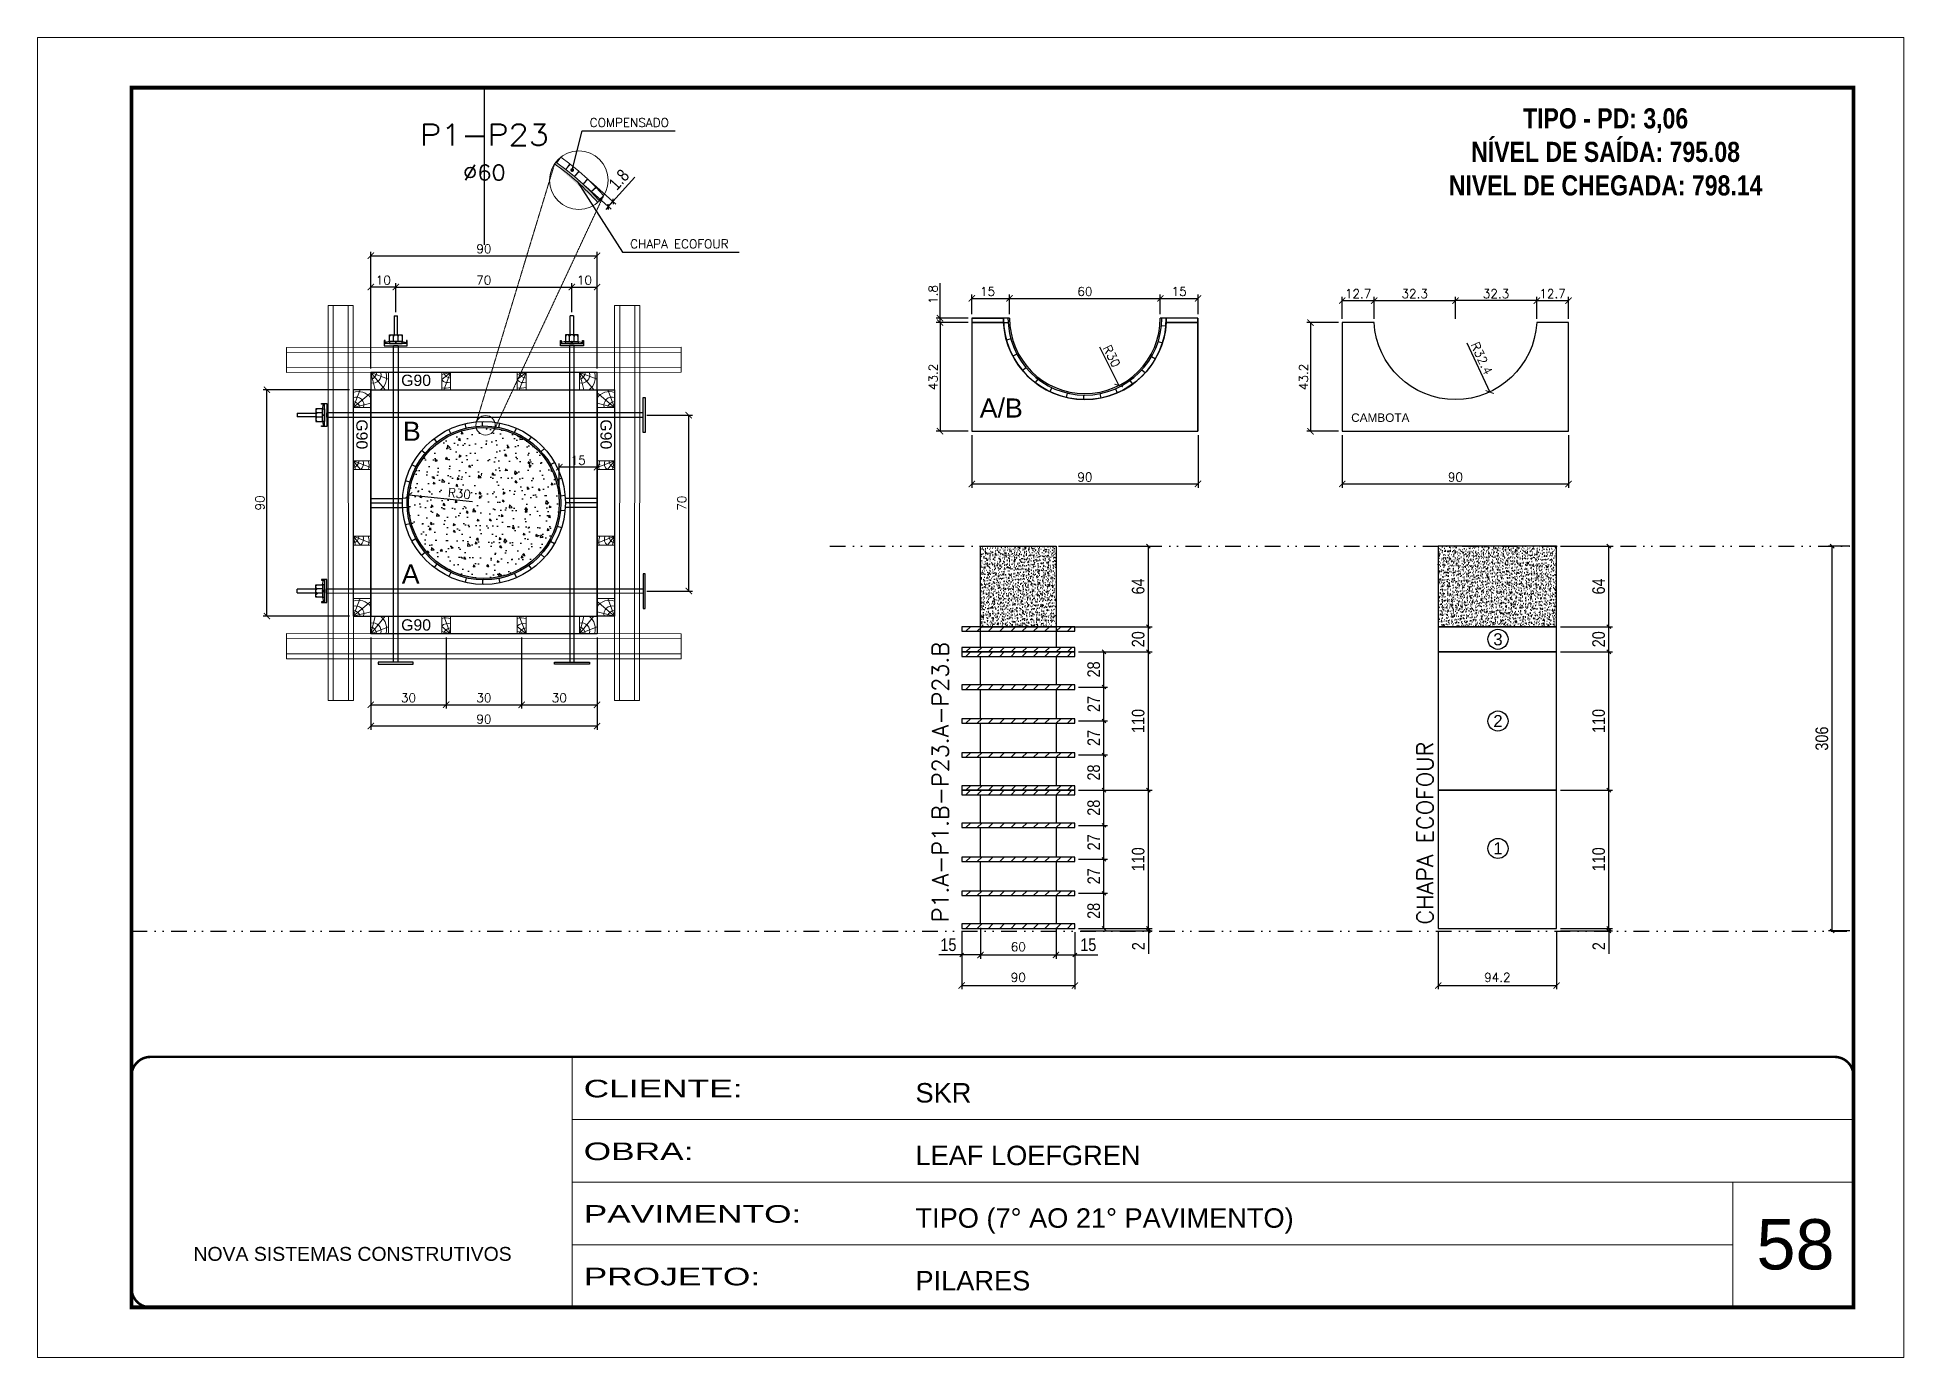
# Model space of a CAD drawing. Extents: x 14400 to 27878, y -21631 to 6985.
# Drawn here: x 15998 to 17483, y -10145 to -9095 of the extents above; entities that cross this region are included whole.
import ezdxf
from ezdxf.enums import TextEntityAlignment as Align

# ---------------------------------------------------------------- set-up
doc = ezdxf.new("R2010")
doc.units = 0
for name, pattern in [('CONTINUO', [0]), ('DASHED', [0.75, 0.5, -0.25]), ('DIVIDE2', [0.625, 0.25, -0.125, 0, -0.125, 0, -0.125]), ('HIDDEN', [0.375, 0.25, -0.125])]:
    doc.linetypes.add(name, pattern=pattern)
for name, color, linetype in [('Barra de Ancoragem', 20, 'Continuous'), ('COTA', 241, 'Continuous'), ('cotas', 4, 'Continuous'), ('MEIO_PONT', 93, 'Continuous'), ('NOMENCLATURA', 7, 'Continuous'), ('Nível', 160, 'Continuous'), ('Painéis', 200, 'Continuous'), ('Romaneio', 10, 'Continuous'), ('Texto de Titulo', 7, 'Continuous'), ('Texto Qtd Sarr', 242, 'Continuous'), ('TEXTO_GERAL', 7, 'Continuous')]:
    doc.layers.add(name, color=color, linetype=linetype)
for name, color, linetype, lineweight in [('CARIMBO', 255, 'Continuous', 9), ('CONCRETO', 251, 'Continuous', 25), ('contorno de painel', 7, 'Continuous', 13), ('EST-SIMB', 7, 'Continuous', 9), ('Folhas', 255, 'Continuous', 9), ('HACHURACONCRETO', 7, 'Continuous', 13), ('Madeira', 126, 'Continuous', 18), ('Perfil Metálico', 224, 'Continuous', 18), ('SARRAFO DE PRESSAO', 251, 'DASHED', 9)]:
    doc.layers.add(name, color=color, linetype=linetype, lineweight=lineweight)
doc.styles.add('ARIAL', font='arial.ttf')
doc.styles.add('COTA TECNICA', font='techl___.ttf', dxfattribs={"height": 10})
doc.styles.add('REGUA-120', font='ROMANS.shx', dxfattribs={"height": 15})
doc.styles.add('ROMANC', font='techb___.ttf', dxfattribs={"height": 2.5})
doc.styles.add('ROMANS', font='romans.shx')
doc.styles.add('SANSSERIF', font='sas_____.pfb')
doc.styles.add('Tecnologia', font='')
doc.styles.get('Tecnologia').set_extended_font_data('Forgotten Futurist')
doc.dimstyles.new('Cota Paínel', dxfattribs={"dimtxt": 7, "dimasz": 5, "dimexe": 3, "dimexo": 3, "dimgap": 3, "dimtad": 1, "dimdec": 1, "dimzin": 12, "dimdsep": 46, "dimtxsty": 'ROMANS', "dimblk": 'ARCHTICK', "dimcen": 0, "dimclrd": 4, "dimclre": 4, "dimclrt": 1, "dimadec": 1, "dimazin": 3, "dimtfac": 1, "dimtdec": 1, "dimtmove": 0, "dimatfit": 3, "dimldrblk": 'OBLIQUE', "dimfxl": 1, "dimtolj": 1, "dimtzin": 12, "dimarcsym": 0})
doc.dimstyles.new('COTA SECAO', dxfattribs={"dimtxt": 7, "dimasz": 5, "dimexe": 3, "dimexo": 3, "dimgap": 2, "dimtad": 3, "dimdec": 1, "dimlfac": 0.5, "dimzin": 12, "dimdsep": 46, "dimtxsty": 'ROMANS', "dimblk": 'ARCHTICK', "dimcen": 0, "dimclrd": 4, "dimclre": 4, "dimclrt": 1, "dimadec": 1, "dimazin": 3, "dimtfac": 1, "dimtdec": 1, "dimtmove": 0, "dimatfit": 3, "dimldrblk": 'OBLIQUE', "dimfxl": 1, "dimtolj": 1, "dimtzin": 12, "dimarcsym": 0})
doc.dimstyles.new('PAINEL', dxfattribs={"dimtxt": 10, "dimasz": 3, "dimexe": 3, "dimexo": 3, "dimgap": 3, "dimtad": 1, "dimdec": 1, "dimzin": 12, "dimdsep": 46, "dimtxsty": 'COTA TECNICA', "dimblk1": 'OBLIQUE', "dimblk2": 'OBLIQUE', "dimsah": 1, "dimcen": 0.9, "dimclrd": 4, "dimclre": 4, "dimclrt": 240, "dimadec": 1, "dimazin": 3, "dimtfac": 1, "dimtdec": 1, "dimtmove": 0, "dimatfit": 3, "dimfxl": 1, "dimtolj": 1, "dimtzin": 12, "dimarcsym": 0})

msp = doc.modelspace()

# ---------------------------------------------------------------- texts
at = {"layer": 'CARIMBO', "style": 'ARIAL'}
msp.add_text('58', height=40, dxfattribs=at).set_placement((17366.328, -10075.18))
at = {"layer": 'contorno de painel', "color": 240, "char_height": 7, "attachment_point": 7, "style": 'ROMANS'}
for s, insert in [('COMPENSADO', (16437.957, -9166.603)), ('CHAPA ECOFOUR', (16470.167, -9263.083))]:
    msp.add_mtext(s, dxfattribs=dict(at, insert=insert))
at = {"layer": 'NOMENCLATURA', "color": 2, "insert": (17246.306, -9151.739), "char_height": 16, "attachment_point": 2, "style": 'ROMANC'}
msp.add_mtext_dynamic_manual_height_columns('TIPO - PD: 3,06\\PNÍVEL DE SAÍDA: 795.08\\PNIVEL DE CHEGADA: 798.14', width=432.35115, gutter_width=1, heights=[0], dxfattribs=at)
at = {"layer": 'Romaneio', "color": 7, "style": 'ARIAL'}
for s, p in [('3', (17160.656, -9574.041)), ('2', (17160.656, -9639.041)), ('1', (17160.656, -9740.354))]:
    msp.add_text(s, height=9.6, dxfattribs=at).set_placement(p, align=Align.MIDDLE_CENTER)
at = {"layer": 'TEXTO_GERAL', "color": 0, "linetype": 'Continuous', "style": 'SANSSERIF'}
for s, height, p in [('G90', 9, (16287.945, -9368.088)), ('A/B', 15.207, (16748.322, -9390.093)), ('CAMBOTA', 6.7091, (17043.869, -9397.776)), ('B', 15.207, (16289.339, -9408.555)), ('A', 15.207, (16288.455, -9522.156)), ('G90', 9, (16287.945, -9562.622))]:
    msp.add_text(s, height=height, dxfattribs=at).set_placement(p, align=Align.MIDDLE_LEFT)
for p in [(16256.761, -9399.141), (16451.019, -9399.141)]:
    msp.add_text('G90', height=9, rotation=270, dxfattribs=at).set_placement(p, align=Align.MIDDLE_LEFT)
at = {"layer": 'TEXTO_GERAL', "style": 'REGUA-120'}
for s, p in [('P1.A-P1.B-P23.A-P23.B', (16723.462, -9799.075)), ('CHAPA ECOFOUR', (17109.083, -9800.875))]:
    msp.add_text(s, height=13, rotation=90, dxfattribs=at).set_placement(p)

# ---------------------------------------------------------------- blocks, each defined once
blk = doc.blocks.new('9999999999')
at = {"color": 30, "linetype": 'CONTINUO'}
for p, q in [((98564.6, 34230.2), (98564.6, 34429.4)), ((98564.6, 34379.6), (99584, 34379.6)), ((98564.6, 34329.8), (99488, 34329.8)), ((99584, 34329.8), (99488, 34329.8)), ((99488, 34329.8), (99488, 34230.2)), ((98564.6, 34280), (99488, 34280))]:
    blk.add_line(p, q, dxfattribs=at)
at = {"color": 30, "linetype": 'CONTINUO', "const_width": 2}
blk.add_lwpolyline([(99584, 34230.2), (99584, 34414.4, 0.414214), (99569, 34429.4), (98229, 34429.4, 0.414214), (98214, 34414.4), (98214, 34245.2, 0.414214), (98229, 34230.2), (99584, 34230.2)], format="xyb", dxfattribs=at)
at = {"layer": 'Folhas'}
blk.add_lwpolyline([(98139, 34190.2), (99624, 34190.2), (99624, 35240.2), (98139, 35240.2)], close=True, dxfattribs=at)
at = {"layer": 'Folhas', "color": 30, "const_width": 3}
blk.add_lwpolyline([(98214, 34230.2), (99584, 34230.2), (99584, 35200.2), (98214, 35200.2)], close=True, dxfattribs=at)
at = {"color": 7, "linetype": 'Continuous', "ltscale": 5, "style": 'ARIAL'}
for s, height, p in [('SKR', 15.48, (98837.7, 34393.1)), ('LEAF LOEFGREN', 15.483, (98837.7, 34343.3)), ('TIPO (7° AO 21° PAVIMENTO)', 15.483, (98837.7, 34293.5)), ('NOVA SISTEMAS CONSTRUTIVOS', 11.059, (98263.2, 34267.2)), ('PILARES', 15.48, (98837.7, 34243.7))]:
    blk.add_text(s, height=height, dxfattribs=at).set_placement(p)
at = {"layer": 'Folhas', "color": 7, "style": 'Tecnologia', "width": 1.5}
for s, p in [('CLIENTE:', (98573.7, 34397.2)), ('OBRA:', (98573.7, 34347.3)), ('PAVIMENTO:', (98573.7, 34297.5)), ('PROJETO:', (98573.7, 34247.7))]:
    blk.add_text(s, height=14, dxfattribs=at).set_placement(p)
blk = doc.blocks.new('_ArchTick')
at = {"color": 0, "linetype": 'ByBlock', "const_width": 0.15}
blk.add_lwpolyline([(-0.5, -0.5), (0.5, 0.5)], dxfattribs=at)
blk = doc.blocks.new('*D2712')
at = {"layer": 'cotas', "color": 4, "lineweight": -2, "transparency": 16777216}
blk.add_line((16344.6, -9464.7), (16294.1, -9459.4), dxfattribs=at)
at = {"layer": 'Defpoints', "color": 0, "transparency": 16777216}
for p in [(16294.1, -9459.4), (16353.8, -9465.6)]:
    blk.add_point(p, dxfattribs=at)
at = {"layer": 'cotas', "color": 4, "lineweight": -2, "transparency": 16777216, "xscale": 5, "yscale": 5, "zscale": 5, "rotation": 174.0883620887539}
blk.add_blockref('_ArchTick', (16294.1, -9459.4), dxfattribs=at)
at = {"layer": 'cotas', "color": 1, "transparency": 16777216, "insert": (16334.3, -9458.1), "char_height": 7, "attachment_point": 5, "rotation": 354.0884, "style": 'ROMANS'}
blk.add_mtext('\\A1;R30', dxfattribs=at)
blk = doc.blocks.new('_Oblique')
at = {"color": 0, "linetype": 'ByBlock', "lineweight": -2}
blk.add_line((-0.5, -0.5), (0.5, 0.5), dxfattribs=at)
blk = doc.blocks.new('PONTALETE')
at = {"layer": 'Madeira'}
for q in [(2.71, 7), (7, 5.76), (7, 1.74)]:
    blk.add_line((0, 0), q, dxfattribs=at)
blk.add_lwpolyline([(0, 0), (7, 0), (7, 7), (0, 7)], close=True, dxfattribs=at)
for centre, radius, start, end in [((2.04, 0.06), 6.23, 37.28179, 109.09128), ((1.09, 0.9), 3.19, 343.60304, 109.98471), ((-0.21, -0.78), 3.09, 14.63219, 86.0383)]:
    blk.add_arc(centre, radius, start, end, dxfattribs=at)
blk = doc.blocks.new('MEIO PONTALETE')
at = {"layer": 'Madeira'}
for q in [(2.71, 7), (3.5, 2.88), (3.5, 0.87)]:
    blk.add_line((0, 0), q, dxfattribs=at)
blk.add_lwpolyline([(0, 0), (3.5, 0), (3.5, 7), (0, 7)], close=True, dxfattribs=at)
for centre, radius, start, end in [((2.04, 0.06), 6.23, 76.44987, 109.09128), ((1.09, 0.9), 3.19, 40.90626, 109.98471), ((-0.21, -0.78), 3.09, 14.63219, 86.0383)]:
    blk.add_arc(centre, radius, start, end, dxfattribs=at)
blk = doc.blocks.new('*D2713')
at = {"color": 4, "lineweight": -2, "transparency": 16777216}
for p, q in [((16263.8, -9572.6), (16263.8, -9629.1)), ((16323.8, -9572.6), (16323.8, -9629.1)), ((16263.8, -9626.1), (16323.8, -9626.1))]:
    blk.add_line(p, q, dxfattribs=at)
at = {"layer": 'Defpoints', "color": 0, "transparency": 16777216}
for p in [(16263.8, -9569.6), (16323.8, -9569.6), (16323.8, -9626.1)]:
    blk.add_point(p, dxfattribs=at)
at = {"color": 4, "lineweight": -2, "transparency": 16777216, "xscale": 5, "yscale": 5, "zscale": 5, "rotation": 180}
blk.add_blockref('_ArchTick', (16263.8, -9626.1), dxfattribs=at)
at = {"color": 4, "lineweight": -2, "transparency": 16777216, "xscale": 5, "yscale": 5, "zscale": 5}
blk.add_blockref('_ArchTick', (16323.8, -9626.1), dxfattribs=at)
at = {"color": 1, "transparency": 16777216, "insert": (16293.8, -9620.6), "char_height": 7, "attachment_point": 5, "style": 'ROMANS'}
blk.add_mtext('\\A1;30', dxfattribs=at)
blk = doc.blocks.new('*D2714')
at = {"color": 4, "lineweight": -2, "transparency": 16777216}
for p, q in [((16323.8, -9572.6), (16323.8, -9629.1)), ((16383.8, -9572.6), (16383.8, -9629.1)), ((16323.8, -9626.1), (16383.8, -9626.1))]:
    blk.add_line(p, q, dxfattribs=at)
at = {"layer": 'Defpoints', "color": 0, "transparency": 16777216}
for p in [(16323.8, -9569.6), (16383.8, -9569.6), (16383.8, -9626.1)]:
    blk.add_point(p, dxfattribs=at)
at = {"color": 4, "lineweight": -2, "transparency": 16777216, "xscale": 5, "yscale": 5, "zscale": 5, "rotation": 180}
blk.add_blockref('_ArchTick', (16323.8, -9626.1), dxfattribs=at)
at = {"color": 4, "lineweight": -2, "transparency": 16777216, "xscale": 5, "yscale": 5, "zscale": 5}
blk.add_blockref('_ArchTick', (16383.8, -9626.1), dxfattribs=at)
at = {"color": 1, "transparency": 16777216, "insert": (16353.8, -9620.6), "char_height": 7, "attachment_point": 5, "style": 'ROMANS'}
blk.add_mtext('\\A1;30', dxfattribs=at)
blk = doc.blocks.new('*D2715')
at = {"color": 4, "lineweight": -2, "transparency": 16777216}
for p, q in [((16383.8, -9572.6), (16383.8, -9629.1)), ((16443.8, -9572.6), (16443.8, -9629.1)), ((16383.8, -9626.1), (16443.8, -9626.1))]:
    blk.add_line(p, q, dxfattribs=at)
at = {"layer": 'Defpoints', "color": 0, "transparency": 16777216}
for p in [(16383.8, -9569.6), (16443.8, -9569.6), (16443.8, -9626.1)]:
    blk.add_point(p, dxfattribs=at)
at = {"color": 4, "lineweight": -2, "transparency": 16777216, "xscale": 5, "yscale": 5, "zscale": 5, "rotation": 180}
blk.add_blockref('_ArchTick', (16383.8, -9626.1), dxfattribs=at)
at = {"color": 4, "lineweight": -2, "transparency": 16777216, "xscale": 5, "yscale": 5, "zscale": 5}
blk.add_blockref('_ArchTick', (16443.8, -9626.1), dxfattribs=at)
at = {"color": 1, "transparency": 16777216, "insert": (16413.8, -9620.6), "char_height": 7, "attachment_point": 5, "style": 'ROMANS'}
blk.add_mtext('\\A1;30', dxfattribs=at)
blk = doc.blocks.new('*D2716')
at = {"color": 4, "lineweight": -2, "transparency": 16777216}
for p, q in [((16263.8, -9572.6), (16263.8, -9646)), ((16443.8, -9572.6), (16443.8, -9646)), ((16443.8, -9643), (16263.8, -9643))]:
    blk.add_line(p, q, dxfattribs=at)
at = {"layer": 'Defpoints', "color": 0, "transparency": 16777216}
for p in [(16263.8, -9569.6), (16443.8, -9569.6), (16263.8, -9643)]:
    blk.add_point(p, dxfattribs=at)
at = {"color": 4, "lineweight": -2, "transparency": 16777216, "xscale": 5, "yscale": 5, "zscale": 5, "rotation": 180}
blk.add_blockref('_ArchTick', (16263.8, -9643), dxfattribs=at)
at = {"color": 4, "lineweight": -2, "transparency": 16777216, "xscale": 5, "yscale": 5, "zscale": 5}
blk.add_blockref('_ArchTick', (16443.8, -9643), dxfattribs=at)
at = {"color": 1, "transparency": 16777216, "insert": (16353.8, -9637.5), "char_height": 7, "attachment_point": 5, "style": 'ROMANS'}
blk.add_mtext('\\A1;90', dxfattribs=at)
blk = doc.blocks.new('ERTYERTYUYTURTYUTRYU')
at = {"layer": 'Barra de Ancoragem'}
for p, q in [((8963.3, 10873.8), (8963.3, 10855.5)), ((8964.9, 10869.7), (8964.1, 10873.2)), ((8964.9, 10859.7), (8964.1, 10856.1)), ((8985.1, 10863.2), (8985.1, 10866.1))]:
    blk.add_line(p, q, dxfattribs=at)
at = {"layer": 'Barra de Ancoragem', "flags": 128}
for points in [[(8961.5, 10855.5), (8961.5, 10873.8), (8963.3, 10873.8), (8963.3, 10855.5)], [(8963.3, 10873.8), (8965.7, 10873.8), (8965.7, 10873.2), (8963.3, 10873.2)], [(8963.3, 10869.7), (8964.9, 10869.7), (8964.9, 10859.7), (8963.3, 10859.7)], [(8963.3, 10856.1), (8965.7, 10856.1), (8965.7, 10855.5), (8963.3, 10855.5)]]:
    blk.add_lwpolyline(points, close=True, dxfattribs=at)
for points in [[(8964.9, 10864.4), (8963.3, 10864.4), (8963.3, 10865), (8964.9, 10865), (8964.9, 10864.4), (8964.9, 10865)], [(8964.9, 10859.7), (8970.1, 10859.7), (8970.1, 10869.7), (8964.9, 10869.7)], [(8985.1, 10863.2), (8970.1, 10863.2), (8970.1, 10866.1), (8985.1, 10866.1)]]:
    blk.add_lwpolyline(points, dxfattribs=at)
for points in [[(8964.9, 10866.4), (8969, 10866.4, 0.729796), (8969, 10869.7, 0.729796)], [(8964.9, 10862.9), (8969, 10862.9, 0.666667), (8969, 10866.4, 0.666667)]]:
    blk.add_lwpolyline(points, format="xyb", dxfattribs=at)
at = {"layer": 'Barra de Ancoragem'}
blk.add_arc((8968.4, 10861.3), 1.7, 287.7564, 72.2436, dxfattribs=at)
blk = doc.blocks.new('*D2717')
at = {"color": 4, "lineweight": -2, "transparency": 16777216}
for p, q in [((16283.7, -9313.9), (16283.7, -9290.9)), ((16283.7, -9293.9), (16423.7, -9293.9)), ((16423.7, -9313.9), (16423.7, -9290.9))]:
    blk.add_line(p, q, dxfattribs=at)
at = {"layer": 'Defpoints', "color": 0, "transparency": 16777216}
for p in [(16423.7, -9293.9), (16283.7, -9316.9), (16423.7, -9316.9)]:
    blk.add_point(p, dxfattribs=at)
at = {"color": 4, "lineweight": -2, "transparency": 16777216, "xscale": 5, "yscale": 5, "zscale": 5, "rotation": 180}
blk.add_blockref('_ArchTick', (16283.7, -9293.9), dxfattribs=at)
at = {"color": 4, "lineweight": -2, "transparency": 16777216, "xscale": 5, "yscale": 5, "zscale": 5}
blk.add_blockref('_ArchTick', (16423.7, -9293.9), dxfattribs=at)
at = {"color": 1, "transparency": 16777216, "insert": (16353.7, -9288.4), "char_height": 7, "attachment_point": 5, "style": 'ROMANS'}
blk.add_mtext('\\A1;70', dxfattribs=at)
blk = doc.blocks.new('*D2718')
at = {"color": 4, "lineweight": -2, "transparency": 16777216}
for p, q in [((16423.7, -9313.9), (16423.7, -9290.9)), ((16423.7, -9293.9), (16443.8, -9293.9)), ((16443.8, -9358.7), (16443.8, -9290.9))]:
    blk.add_line(p, q, dxfattribs=at)
at = {"layer": 'Defpoints', "color": 0, "transparency": 16777216}
for p in [(16443.8, -9293.9), (16423.7, -9316.9), (16443.8, -9361.7)]:
    blk.add_point(p, dxfattribs=at)
at = {"color": 4, "lineweight": -2, "transparency": 16777216, "xscale": 5, "yscale": 5, "zscale": 5, "rotation": 180}
blk.add_blockref('_ArchTick', (16423.7, -9293.9), dxfattribs=at)
at = {"color": 4, "lineweight": -2, "transparency": 16777216, "xscale": 5, "yscale": 5, "zscale": 5}
blk.add_blockref('_ArchTick', (16443.8, -9293.9), dxfattribs=at)
at = {"color": 1, "transparency": 16777216, "insert": (16433.8, -9288.4), "char_height": 7, "attachment_point": 5, "style": 'ROMANS'}
blk.add_mtext('\\A1;10', dxfattribs=at)
blk = doc.blocks.new('*D2719')
at = {"color": 4, "lineweight": -2, "transparency": 16777216}
for p, q in [((16263.8, -9358.7), (16263.8, -9290.9)), ((16283.7, -9293.9), (16263.8, -9293.9)), ((16283.7, -9313.9), (16283.7, -9290.9))]:
    blk.add_line(p, q, dxfattribs=at)
at = {"layer": 'Defpoints', "color": 0, "transparency": 16777216}
for p in [(16263.8, -9293.9), (16283.7, -9316.9), (16263.8, -9361.7)]:
    blk.add_point(p, dxfattribs=at)
at = {"color": 4, "lineweight": -2, "transparency": 16777216, "xscale": 5, "yscale": 5, "zscale": 5, "rotation": 180}
blk.add_blockref('_ArchTick', (16263.8, -9293.9), dxfattribs=at)
at = {"color": 4, "lineweight": -2, "transparency": 16777216, "xscale": 5, "yscale": 5, "zscale": 5}
blk.add_blockref('_ArchTick', (16283.7, -9293.9), dxfattribs=at)
at = {"color": 1, "transparency": 16777216, "insert": (16273.8, -9288.4), "char_height": 7, "attachment_point": 5, "style": 'ROMANS'}
blk.add_mtext('\\A1;10', dxfattribs=at)
blk = doc.blocks.new('*D2720')
at = {"color": 4, "lineweight": -2, "transparency": 16777216}
for p, q in [((16263.8, -9358.7), (16263.8, -9266)), ((16443.8, -9358.7), (16443.8, -9266)), ((16263.8, -9269), (16443.8, -9269))]:
    blk.add_line(p, q, dxfattribs=at)
at = {"layer": 'Defpoints', "color": 0, "transparency": 16777216}
for p in [(16443.8, -9269), (16263.8, -9361.7), (16443.8, -9361.7)]:
    blk.add_point(p, dxfattribs=at)
at = {"color": 4, "lineweight": -2, "transparency": 16777216, "xscale": 5, "yscale": 5, "zscale": 5, "rotation": 180}
blk.add_blockref('_ArchTick', (16263.8, -9269), dxfattribs=at)
at = {"color": 4, "lineweight": -2, "transparency": 16777216, "xscale": 5, "yscale": 5, "zscale": 5}
blk.add_blockref('_ArchTick', (16443.8, -9269), dxfattribs=at)
at = {"color": 1, "transparency": 16777216, "insert": (16353.8, -9263.5), "char_height": 7, "attachment_point": 5, "style": 'ROMANS'}
blk.add_mtext('\\A1;90', dxfattribs=at)
blk = doc.blocks.new('*D2721')
at = {"color": 4, "lineweight": -2, "transparency": 16777216}
for p, q in [((16483.5, -9395.8), (16519.8, -9395.8)), ((16516.8, -9535.7), (16516.8, -9395.8)), ((16483.5, -9535.7), (16519.8, -9535.7))]:
    blk.add_line(p, q, dxfattribs=at)
at = {"layer": 'Defpoints', "color": 0, "transparency": 16777216}
for p in [(16480.5, -9395.8), (16516.8, -9395.8), (16480.5, -9535.7)]:
    blk.add_point(p, dxfattribs=at)
at = {"color": 4, "lineweight": -2, "transparency": 16777216, "xscale": 5, "yscale": 5, "zscale": 5}
for p, rotation in [((16516.8, -9395.8), 90), ((16516.8, -9535.7), 270)]:
    blk.add_blockref('_ArchTick', p, dxfattribs=dict(at, rotation=rotation))
at = {"color": 1, "transparency": 16777216, "insert": (16511.3, -9465.8), "char_height": 7, "attachment_point": 5, "rotation": 90, "style": 'ROMANS'}
blk.add_mtext('\\A1;70', dxfattribs=at)
blk = doc.blocks.new('*D2722')
at = {"color": 4, "lineweight": -2, "transparency": 16777216}
for p, q in [((16246.8, -9375.6), (16178.1, -9375.6)), ((16181.1, -9555.6), (16181.1, -9375.6)), ((16246.8, -9555.6), (16178.1, -9555.6))]:
    blk.add_line(p, q, dxfattribs=at)
at = {"layer": 'Defpoints', "color": 0, "transparency": 16777216}
for p in [(16181.1, -9375.6), (16249.8, -9375.6), (16249.8, -9555.6)]:
    blk.add_point(p, dxfattribs=at)
at = {"color": 4, "lineweight": -2, "transparency": 16777216, "xscale": 5, "yscale": 5, "zscale": 5}
for p, rotation in [((16181.1, -9375.6), 90), ((16181.1, -9555.6), 270)]:
    blk.add_blockref('_ArchTick', p, dxfattribs=dict(at, rotation=rotation))
at = {"color": 1, "transparency": 16777216, "insert": (16175.6, -9465.6), "char_height": 7, "attachment_point": 5, "rotation": 90, "style": 'ROMANS'}
blk.add_mtext('\\A1;90', dxfattribs=at)
blk = doc.blocks.new('*D2723')
at = {"color": 4, "lineweight": -2, "transparency": 16777216}
for p, q in [((16413.8, -9462.6), (16413.8, -9434.2)), ((16443.8, -9437.2), (16413.8, -9437.2)), ((16443.8, -9462.6), (16443.8, -9434.2))]:
    blk.add_line(p, q, dxfattribs=at)
at = {"layer": 'Defpoints', "color": 0, "transparency": 16777216}
for p in [(16413.8, -9437.2), (16413.8, -9465.6), (16443.8, -9465.6)]:
    blk.add_point(p, dxfattribs=at)
at = {"color": 4, "lineweight": -2, "transparency": 16777216, "xscale": 5, "yscale": 5, "zscale": 5, "rotation": 180}
blk.add_blockref('_ArchTick', (16413.8, -9437.2), dxfattribs=at)
at = {"color": 4, "lineweight": -2, "transparency": 16777216, "xscale": 5, "yscale": 5, "zscale": 5}
blk.add_blockref('_ArchTick', (16443.8, -9437.2), dxfattribs=at)
at = {"color": 1, "transparency": 16777216, "insert": (16428.8, -9431.7), "char_height": 7, "attachment_point": 5, "style": 'ROMANS'}
blk.add_mtext('\\A1;15', dxfattribs=at)
blk = doc.blocks.new('titulo1')
at = {"layer": 'Defpoints', "color": 252, "linetype": 'HIDDEN', "ltscale": 2}
blk.add_line((0, 0), (0, 125), dxfattribs=at)
at = {"layer": 'Defpoints', "style": 'ROMANS', "oblique": 15}
blk.add_attdef('FOLHA', text='', height=10, dxfattribs=at).set_placement((0, 15.6), align=Align.MIDDLE_CENTER)
at = {"layer": 'Texto Qtd Sarr', "color": 3, "style": 'ROMANS', "oblique": 15}
for tag, height, p in [('TITULO', 17, (0, 71.4)), ('SEÇÃO', 12, (0, 41.5))]:
    blk.add_attdef(tag, text='', height=height, dxfattribs=at).set_placement(p, align=Align.MIDDLE_CENTER)
blk = doc.blocks.new('A$C79e9a0e9')
at = {"layer": 'HACHURACONCRETO'}
h = blk.add_hatch(color=1, dxfattribs=at)
h.dxf.hatch_style = 1
edge = h.paths.add_edge_path()
edge.add_arc((7.76, 7.76), 7.76, 310.2446, 314.6328)
edge.add_line((13.21, 2.24), (13.04, 2.45))
edge.add_line((13.04, 2.45), (11.01, 4.66))
edge.add_line((11.01, 4.66), (8.88, 6.76))
edge.add_line((8.88, 6.76), (6.64, 8.76))
edge.add_line((6.64, 8.76), (4.31, 10.64))
edge.add_line((4.31, 10.64), (1.89, 12.41))
edge.add_line((1.89, 12.41), (1.66, 12.56))
edge.add_arc((7.76, 7.76), 7.76, 141.7919, 146.1805)
edge.add_arc((-32.61, -37.41), 60, 40.8548, 55.5702, ccw=False)
at = {"layer": 'contorno de painel'}
blk.add_circle((7.76, 7.76), 7.76, dxfattribs=at)
at = {"layer": 'EST-SIMB'}
for points in [[(2.69, 13.64), (1.89, 12.41), (1.66, 12.56)], [(2.92, 13.82), (1.89, 12.41), (4.31, 10.64), (5.37, 12.09), (2.96, 13.86)], [(14.35, 3.67), (12.33, 5.87), (11.01, 4.66), (13.04, 2.45), (14.33, 3.63)], [(13.21, 2.24), (13.03, 2.45), (14.18, 3.4)]]:
    blk.add_lwpolyline(points, dxfattribs=at)
for points in [[(7.77, 10.16), (6.64, 8.76), (4.31, 10.64), (5.44, 12.04)], [(7.84, 10.1), (6.64, 8.76), (8.88, 6.76), (10.08, 8.1)], [(12.27, 5.94), (11.01, 4.66), (8.87, 6.76), (10.14, 8.04)]]:
    blk.add_lwpolyline(points, close=True, dxfattribs=at)
blk.add_arc((-32.61, -37.41), 60, 40.8548, 55.5702, dxfattribs=at)
blk = doc.blocks.new('*D2724')
at = {"layer": 'cotas', "color": 4, "lineweight": -2, "transparency": 16777216}
for p, q in [((16456.4, -9226), (16473.9, -9206.4)), ((16434.9, -9214), (16455.1, -9232)), ((16438.5, -9210), (16458.7, -9228)), ((16452.8, -9230), (16450.8, -9232.2)), ((16452.8, -9230), (16456.4, -9226))]:
    blk.add_line(p, q, dxfattribs=at)
at = {"layer": 'Defpoints', "color": 0, "transparency": 16777216}
for p in [(16432.7, -9212), (16436.3, -9208), (16456.4, -9226)]:
    blk.add_point(p, dxfattribs=at)
at = {"layer": 'cotas', "color": 4, "lineweight": -2, "transparency": 16777216, "xscale": 3, "yscale": 3, "zscale": 3}
for p, rotation in [((16452.8, -9230), 48.21383774102193), ((16456.4, -9226), 228.2138377410218)]:
    blk.add_blockref('_Oblique', p, dxfattribs=dict(at, rotation=rotation))
at = {"layer": 'cotas', "color": 240, "transparency": 16777216, "insert": (16461.2, -9208.5), "char_height": 10, "attachment_point": 5, "rotation": 48.2138, "style": 'COTA TECNICA'}
blk.add_mtext('\\A1;1.8', dxfattribs=at)
blk = doc.blocks.new('*D2725')
at = {"layer": 'COTA', "color": 4, "lineweight": -2, "transparency": 16777216}
for p, q in [((17440.5, -9500), (17423.6, -9500)), ((17426.6, -9806), (17426.6, -9500)), ((17440.5, -9806), (17423.6, -9806))]:
    blk.add_line(p, q, dxfattribs=at)
at = {"layer": 'Defpoints', "color": 0, "transparency": 16777216}
for p in [(17426.6, -9500), (17443.5, -9500), (17443.5, -9806)]:
    blk.add_point(p, dxfattribs=at)
at = {"layer": 'COTA', "color": 4, "lineweight": -2, "transparency": 16777216, "xscale": 3, "yscale": 3, "zscale": 3}
for p, rotation in [((17426.6, -9500), 90), ((17426.6, -9806), 270)]:
    blk.add_blockref('_Oblique', p, dxfattribs=dict(at, rotation=rotation))
at = {"layer": 'COTA', "color": 240, "transparency": 16777216, "insert": (17418.4, -9653), "char_height": 10, "attachment_point": 5, "rotation": 90, "style": 'COTA TECNICA'}
blk.add_mtext('\\A1;306', dxfattribs=at)
blk = doc.blocks.new('*D2726')
at = {"layer": 'cotas', "color": 4, "lineweight": -2, "transparency": 16777216}
for p, q in [((16828.7, -9804), (16885.5, -9804)), ((16828.7, -9806), (16885.5, -9806)), ((16882.5, -9804), (16882.5, -9801)), ((16882.5, -9804), (16882.5, -9806)), ((16882.5, -9806), (16882.5, -9824.2))]:
    blk.add_line(p, q, dxfattribs=at)
at = {"layer": 'Defpoints', "color": 0, "transparency": 16777216}
for p in [(16825.7, -9804), (16825.7, -9806), (16882.5, -9806)]:
    blk.add_point(p, dxfattribs=at)
at = {"layer": 'cotas', "color": 4, "lineweight": -2, "transparency": 16777216, "xscale": 3, "yscale": 3, "zscale": 3}
for p, rotation in [((16882.5, -9804), 270), ((16882.5, -9806), 90)]:
    blk.add_blockref('_Oblique', p, dxfattribs=dict(at, rotation=rotation))
at = {"layer": 'cotas', "color": 240, "transparency": 16777216, "insert": (16874.5, -9818.1), "char_height": 10, "attachment_point": 5, "rotation": 90, "style": 'COTA TECNICA'}
blk.add_mtext('\\A1;2', dxfattribs=at)
blk = doc.blocks.new('*D2727')
at = {"layer": 'cotas', "color": 4, "lineweight": -2, "transparency": 16777216}
for p, q in [((16734, -9807), (16734, -9828.1)), ((16749, -9803.4), (16749, -9828.1)), ((16734, -9825.1), (16715.7, -9825.1)), ((16749, -9825.1), (16734, -9825.1))]:
    blk.add_line(p, q, dxfattribs=at)
at = {"layer": 'Defpoints', "color": 0, "transparency": 16777216}
for p in [(16749, -9800.4), (16734, -9804), (16734, -9825.1)]:
    blk.add_point(p, dxfattribs=at)
at = {"layer": 'cotas', "color": 4, "lineweight": -2, "transparency": 16777216, "xscale": 3, "yscale": 3, "zscale": 3, "rotation": 180}
blk.add_blockref('_Oblique', (16734, -9825.1), dxfattribs=at)
at = {"layer": 'cotas', "color": 4, "lineweight": -2, "transparency": 16777216, "xscale": 3, "yscale": 3, "zscale": 3}
blk.add_blockref('_Oblique', (16749, -9825.1), dxfattribs=at)
at = {"layer": 'cotas', "color": 240, "transparency": 16777216, "insert": (16723.4, -9817), "char_height": 10, "attachment_point": 5, "style": 'COTA TECNICA'}
blk.add_mtext('\\A1;15', dxfattribs=at)
blk = doc.blocks.new('*D2728')
at = {"layer": 'cotas', "color": 4, "lineweight": -2, "transparency": 16777216}
for p, q in [((16809, -9803.4), (16809, -9828.1)), ((16824, -9807), (16824, -9828.1)), ((16809, -9825.1), (16824, -9825.1)), ((16824, -9825.1), (16842.4, -9825.1))]:
    blk.add_line(p, q, dxfattribs=at)
at = {"layer": 'Defpoints', "color": 0, "transparency": 16777216}
for p in [(16809, -9800.4), (16824, -9804), (16824, -9825.1)]:
    blk.add_point(p, dxfattribs=at)
at = {"layer": 'cotas', "color": 4, "lineweight": -2, "transparency": 16777216, "xscale": 3, "yscale": 3, "zscale": 3, "rotation": 180}
blk.add_blockref('_Oblique', (16809, -9825.1), dxfattribs=at)
at = {"layer": 'cotas', "color": 4, "lineweight": -2, "transparency": 16777216, "xscale": 3, "yscale": 3, "zscale": 3}
blk.add_blockref('_Oblique', (16824, -9825.1), dxfattribs=at)
at = {"layer": 'cotas', "color": 240, "transparency": 16777216, "insert": (16834.7, -9817), "char_height": 10, "attachment_point": 5, "style": 'COTA TECNICA'}
blk.add_mtext('\\A1;15', dxfattribs=at)
blk = doc.blocks.new('*D2729')
at = {"layer": 'COTA', "color": 4, "lineweight": -2, "transparency": 16777216}
for p, q in [((16734, -9807), (16734, -9852.4)), ((16824, -9807), (16824, -9852.4)), ((16734, -9849.4), (16824, -9849.4))]:
    blk.add_line(p, q, dxfattribs=at)
at = {"layer": 'Defpoints', "color": 0, "transparency": 16777216}
for p in [(16734, -9804), (16824, -9804), (16824, -9849.4)]:
    blk.add_point(p, dxfattribs=at)
at = {"layer": 'COTA', "color": 4, "lineweight": -2, "transparency": 16777216, "xscale": 5, "yscale": 5, "zscale": 5, "rotation": 180}
blk.add_blockref('_ArchTick', (16734, -9849.4), dxfattribs=at)
at = {"layer": 'COTA', "color": 4, "lineweight": -2, "transparency": 16777216, "xscale": 5, "yscale": 5, "zscale": 5}
blk.add_blockref('_ArchTick', (16824, -9849.4), dxfattribs=at)
at = {"layer": 'COTA', "color": 1, "transparency": 16777216, "insert": (16779, -9842.9), "char_height": 7, "attachment_point": 5, "style": 'ROMANS'}
blk.add_mtext('\\A1;90', dxfattribs=at)
blk = doc.blocks.new('*D2730')
at = {"layer": 'cotas', "color": 4, "lineweight": -2, "transparency": 16777216}
for p, q in [((16827, -9694), (16885.5, -9694)), ((16882.5, -9804), (16882.5, -9694)), ((16827, -9804), (16885.5, -9804))]:
    blk.add_line(p, q, dxfattribs=at)
at = {"layer": 'Defpoints', "color": 0, "transparency": 16777216}
for p in [(16824, -9694), (16882.5, -9694), (16824, -9804)]:
    blk.add_point(p, dxfattribs=at)
at = {"layer": 'cotas', "color": 4, "lineweight": -2, "transparency": 16777216, "xscale": 3, "yscale": 3, "zscale": 3}
for p, rotation in [((16882.5, -9694), 90), ((16882.5, -9804), 270)]:
    blk.add_blockref('_Oblique', p, dxfattribs=dict(at, rotation=rotation))
at = {"layer": 'cotas', "color": 240, "transparency": 16777216, "insert": (16874.4, -9749), "char_height": 10, "attachment_point": 5, "rotation": 90, "style": 'COTA TECNICA'}
blk.add_mtext('\\A1;110', dxfattribs=at)
blk = doc.blocks.new('*D2731')
at = {"layer": 'cotas', "color": 4, "lineweight": -2, "transparency": 16777216}
for p, q in [((16827, -9776), (16850.1, -9776)), ((16847.1, -9804), (16847.1, -9776)), ((16827, -9804), (16850.1, -9804))]:
    blk.add_line(p, q, dxfattribs=at)
at = {"layer": 'Defpoints', "color": 0, "transparency": 16777216}
for p in [(16824, -9776), (16847.1, -9776), (16824, -9804)]:
    blk.add_point(p, dxfattribs=at)
at = {"layer": 'cotas', "color": 4, "lineweight": -2, "transparency": 16777216, "xscale": 3, "yscale": 3, "zscale": 3}
for p, rotation in [((16847.1, -9776), 90), ((16847.1, -9804), 270)]:
    blk.add_blockref('_Oblique', p, dxfattribs=dict(at, rotation=rotation))
at = {"layer": 'cotas', "color": 240, "transparency": 16777216, "insert": (16839, -9790), "char_height": 10, "attachment_point": 5, "rotation": 90, "style": 'COTA TECNICA'}
blk.add_mtext('\\A1;28', dxfattribs=at)
blk = doc.blocks.new('*D2732')
at = {"layer": 'cotas', "color": 4, "lineweight": -2, "transparency": 16777216}
for p, q in [((16827, -9749), (16850.1, -9749)), ((16847.1, -9776), (16847.1, -9749)), ((16827, -9776), (16850.1, -9776))]:
    blk.add_line(p, q, dxfattribs=at)
at = {"layer": 'Defpoints', "color": 0, "transparency": 16777216}
for p in [(16824, -9749), (16847.1, -9749), (16824, -9776)]:
    blk.add_point(p, dxfattribs=at)
at = {"layer": 'cotas', "color": 4, "lineweight": -2, "transparency": 16777216, "xscale": 3, "yscale": 3, "zscale": 3}
for p, rotation in [((16847.1, -9749), 90), ((16847.1, -9776), 270)]:
    blk.add_blockref('_Oblique', p, dxfattribs=dict(at, rotation=rotation))
at = {"layer": 'cotas', "color": 240, "transparency": 16777216, "insert": (16839, -9762.5), "char_height": 10, "attachment_point": 5, "rotation": 90, "style": 'COTA TECNICA'}
blk.add_mtext('\\A1;27', dxfattribs=at)
blk = doc.blocks.new('*D2733')
at = {"layer": 'cotas', "color": 4, "lineweight": -2, "transparency": 16777216}
for p, q in [((16827, -9722), (16850.1, -9722)), ((16847.1, -9749), (16847.1, -9722)), ((16827, -9749), (16850.1, -9749))]:
    blk.add_line(p, q, dxfattribs=at)
at = {"layer": 'Defpoints', "color": 0, "transparency": 16777216}
for p in [(16824, -9722), (16847.1, -9722), (16824, -9749)]:
    blk.add_point(p, dxfattribs=at)
at = {"layer": 'cotas', "color": 4, "lineweight": -2, "transparency": 16777216, "xscale": 3, "yscale": 3, "zscale": 3}
for p, rotation in [((16847.1, -9722), 90), ((16847.1, -9749), 270)]:
    blk.add_blockref('_Oblique', p, dxfattribs=dict(at, rotation=rotation))
at = {"layer": 'cotas', "color": 240, "transparency": 16777216, "insert": (16839, -9735.5), "char_height": 10, "attachment_point": 5, "rotation": 90, "style": 'COTA TECNICA'}
blk.add_mtext('\\A1;27', dxfattribs=at)
blk = doc.blocks.new('*D2734')
at = {"layer": 'cotas', "color": 4, "lineweight": -2, "transparency": 16777216}
for p, q in [((16827, -9694), (16850.1, -9694)), ((16847.1, -9722), (16847.1, -9694)), ((16827, -9722), (16850.1, -9722))]:
    blk.add_line(p, q, dxfattribs=at)
at = {"layer": 'Defpoints', "color": 0, "transparency": 16777216}
for p in [(16824, -9694), (16847.1, -9694), (16824, -9722)]:
    blk.add_point(p, dxfattribs=at)
at = {"layer": 'cotas', "color": 4, "lineweight": -2, "transparency": 16777216, "xscale": 3, "yscale": 3, "zscale": 3}
for p, rotation in [((16847.1, -9694), 90), ((16847.1, -9722), 270)]:
    blk.add_blockref('_Oblique', p, dxfattribs=dict(at, rotation=rotation))
at = {"layer": 'cotas', "color": 240, "transparency": 16777216, "insert": (16839, -9708), "char_height": 10, "attachment_point": 5, "rotation": 90, "style": 'COTA TECNICA'}
blk.add_mtext('\\A1;28', dxfattribs=at)
blk = doc.blocks.new('*D2735')
at = {"layer": 'cotas', "color": 4, "lineweight": -2, "transparency": 16777216}
for p, q in [((16827, -9584), (16885.5, -9584)), ((16882.5, -9694), (16882.5, -9584)), ((16827, -9694), (16885.5, -9694))]:
    blk.add_line(p, q, dxfattribs=at)
at = {"layer": 'Defpoints', "color": 0, "transparency": 16777216}
for p in [(16824, -9584), (16882.5, -9584), (16824, -9694)]:
    blk.add_point(p, dxfattribs=at)
at = {"layer": 'cotas', "color": 4, "lineweight": -2, "transparency": 16777216, "xscale": 3, "yscale": 3, "zscale": 3}
for p, rotation in [((16882.5, -9584), 90), ((16882.5, -9694), 270)]:
    blk.add_blockref('_Oblique', p, dxfattribs=dict(at, rotation=rotation))
at = {"layer": 'cotas', "color": 240, "transparency": 16777216, "insert": (16874.4, -9639), "char_height": 10, "attachment_point": 5, "rotation": 90, "style": 'COTA TECNICA'}
blk.add_mtext('\\A1;110', dxfattribs=at)
blk = doc.blocks.new('*D2736')
at = {"layer": 'cotas', "color": 4, "lineweight": -2, "transparency": 16777216}
for p, q in [((16827, -9666), (16850.1, -9666)), ((16847.1, -9694), (16847.1, -9666)), ((16827, -9694), (16850.1, -9694))]:
    blk.add_line(p, q, dxfattribs=at)
at = {"layer": 'Defpoints', "color": 0, "transparency": 16777216}
for p in [(16824, -9666), (16847.1, -9666), (16824, -9694)]:
    blk.add_point(p, dxfattribs=at)
at = {"layer": 'cotas', "color": 4, "lineweight": -2, "transparency": 16777216, "xscale": 3, "yscale": 3, "zscale": 3}
for p, rotation in [((16847.1, -9666), 90), ((16847.1, -9694), 270)]:
    blk.add_blockref('_Oblique', p, dxfattribs=dict(at, rotation=rotation))
at = {"layer": 'cotas', "color": 240, "transparency": 16777216, "insert": (16839, -9680), "char_height": 10, "attachment_point": 5, "rotation": 90, "style": 'COTA TECNICA'}
blk.add_mtext('\\A1;28', dxfattribs=at)
blk = doc.blocks.new('*D2737')
at = {"layer": 'cotas', "color": 4, "lineweight": -2, "transparency": 16777216}
for p, q in [((16827, -9639), (16850.1, -9639)), ((16847.1, -9666), (16847.1, -9639)), ((16827, -9666), (16850.1, -9666))]:
    blk.add_line(p, q, dxfattribs=at)
at = {"layer": 'Defpoints', "color": 0, "transparency": 16777216}
for p in [(16824, -9639), (16847.1, -9639), (16824, -9666)]:
    blk.add_point(p, dxfattribs=at)
at = {"layer": 'cotas', "color": 4, "lineweight": -2, "transparency": 16777216, "xscale": 3, "yscale": 3, "zscale": 3}
for p, rotation in [((16847.1, -9639), 90), ((16847.1, -9666), 270)]:
    blk.add_blockref('_Oblique', p, dxfattribs=dict(at, rotation=rotation))
at = {"layer": 'cotas', "color": 240, "transparency": 16777216, "insert": (16839, -9652.5), "char_height": 10, "attachment_point": 5, "rotation": 90, "style": 'COTA TECNICA'}
blk.add_mtext('\\A1;27', dxfattribs=at)
blk = doc.blocks.new('*D2738')
at = {"layer": 'cotas', "color": 4, "lineweight": -2, "transparency": 16777216}
for p, q in [((16827, -9612), (16850.1, -9612)), ((16847.1, -9639), (16847.1, -9612)), ((16827, -9639), (16850.1, -9639))]:
    blk.add_line(p, q, dxfattribs=at)
at = {"layer": 'Defpoints', "color": 0, "transparency": 16777216}
for p in [(16824, -9612), (16847.1, -9612), (16824, -9639)]:
    blk.add_point(p, dxfattribs=at)
at = {"layer": 'cotas', "color": 4, "lineweight": -2, "transparency": 16777216, "xscale": 3, "yscale": 3, "zscale": 3}
for p, rotation in [((16847.1, -9612), 90), ((16847.1, -9639), 270)]:
    blk.add_blockref('_Oblique', p, dxfattribs=dict(at, rotation=rotation))
at = {"layer": 'cotas', "color": 240, "transparency": 16777216, "insert": (16839, -9625.5), "char_height": 10, "attachment_point": 5, "rotation": 90, "style": 'COTA TECNICA'}
blk.add_mtext('\\A1;27', dxfattribs=at)
blk = doc.blocks.new('*D2739')
at = {"layer": 'cotas', "color": 4, "lineweight": -2, "transparency": 16777216}
for p, q in [((16827, -9584), (16850.1, -9584)), ((16847.1, -9612), (16847.1, -9584)), ((16827, -9612), (16850.1, -9612))]:
    blk.add_line(p, q, dxfattribs=at)
at = {"layer": 'Defpoints', "color": 0, "transparency": 16777216}
for p in [(16824, -9584), (16847.1, -9584), (16824, -9612)]:
    blk.add_point(p, dxfattribs=at)
at = {"layer": 'cotas', "color": 4, "lineweight": -2, "transparency": 16777216, "xscale": 3, "yscale": 3, "zscale": 3}
for p, rotation in [((16847.1, -9584), 90), ((16847.1, -9612), 270)]:
    blk.add_blockref('_Oblique', p, dxfattribs=dict(at, rotation=rotation))
at = {"layer": 'cotas', "color": 240, "transparency": 16777216, "insert": (16839, -9598), "char_height": 10, "attachment_point": 5, "rotation": 90, "style": 'COTA TECNICA'}
blk.add_mtext('\\A1;28', dxfattribs=at)
blk = doc.blocks.new('*D2740')
at = {"layer": 'COTA', "color": 4, "lineweight": -2, "transparency": 16777216}
for p, q in [((16749, -9809), (16749, -9828.1)), ((16809, -9809), (16809, -9828.1)), ((16749, -9825.1), (16809, -9825.1))]:
    blk.add_line(p, q, dxfattribs=at)
at = {"layer": 'Defpoints', "color": 0, "transparency": 16777216}
for p in [(16749, -9806), (16809, -9806), (16809, -9825.1)]:
    blk.add_point(p, dxfattribs=at)
at = {"layer": 'COTA', "color": 4, "lineweight": -2, "transparency": 16777216, "xscale": 5, "yscale": 5, "zscale": 5, "rotation": 180}
blk.add_blockref('_ArchTick', (16749, -9825.1), dxfattribs=at)
at = {"layer": 'COTA', "color": 4, "lineweight": -2, "transparency": 16777216, "xscale": 5, "yscale": 5, "zscale": 5}
blk.add_blockref('_ArchTick', (16809, -9825.1), dxfattribs=at)
at = {"layer": 'COTA', "color": 1, "transparency": 16777216, "insert": (16779, -9818.6), "char_height": 7, "attachment_point": 5, "style": 'ROMANS'}
blk.add_mtext('\\A1;60', dxfattribs=at)
blk = doc.blocks.new('*D2741')
at = {"layer": 'COTA', "color": 4, "lineweight": -2, "transparency": 16777216}
for p, q in [((16827, -9564), (16885.5, -9564)), ((16882.5, -9584), (16882.5, -9564)), ((16827, -9584), (16885.5, -9584))]:
    blk.add_line(p, q, dxfattribs=at)
at = {"layer": 'Defpoints', "color": 0, "transparency": 16777216}
for p in [(16824, -9564), (16882.5, -9564), (16824, -9584)]:
    blk.add_point(p, dxfattribs=at)
at = {"layer": 'COTA', "color": 4, "lineweight": -2, "transparency": 16777216, "xscale": 3, "yscale": 3, "zscale": 3}
for p, rotation in [((16882.5, -9564), 90), ((16882.5, -9584), 270)]:
    blk.add_blockref('_Oblique', p, dxfattribs=dict(at, rotation=rotation))
at = {"layer": 'COTA', "color": 240, "transparency": 16777216, "insert": (16874.4, -9574), "char_height": 10, "attachment_point": 5, "rotation": 90, "style": 'COTA TECNICA'}
blk.add_mtext('\\A1;20', dxfattribs=at)
blk = doc.blocks.new('*D2742')
at = {"layer": 'COTA', "color": 4, "lineweight": -2, "transparency": 16777216}
for p, q in [((16812, -9500), (16885.5, -9500)), ((16882.5, -9564), (16882.5, -9500)), ((16812, -9564), (16885.5, -9564))]:
    blk.add_line(p, q, dxfattribs=at)
at = {"layer": 'Defpoints', "color": 0, "transparency": 16777216}
for p in [(16809, -9500), (16882.5, -9500), (16809, -9564)]:
    blk.add_point(p, dxfattribs=at)
at = {"layer": 'COTA', "color": 4, "lineweight": -2, "transparency": 16777216, "xscale": 3, "yscale": 3, "zscale": 3}
for p, rotation in [((16882.5, -9500), 90), ((16882.5, -9564), 270)]:
    blk.add_blockref('_Oblique', p, dxfattribs=dict(at, rotation=rotation))
at = {"layer": 'COTA', "color": 240, "transparency": 16777216, "insert": (16874.4, -9532), "char_height": 10, "attachment_point": 5, "rotation": 90, "style": 'COTA TECNICA'}
blk.add_mtext('\\A1;64', dxfattribs=at)
blk = doc.blocks.new('*D2743')
at = {"color": 4, "lineweight": -2, "transparency": 16777216}
for p, q in [((16742, -9411.6), (16742, -9453.5)), ((16922, -9411.6), (16922, -9453.5)), ((16742, -9450.5), (16922, -9450.5))]:
    blk.add_line(p, q, dxfattribs=at)
at = {"layer": 'Defpoints', "color": 0, "transparency": 16777216}
for p in [(16742, -9408.6), (16922, -9408.6), (16922, -9450.5)]:
    blk.add_point(p, dxfattribs=at)
at = {"color": 4, "lineweight": -2, "transparency": 16777216, "xscale": 5, "yscale": 5, "zscale": 5, "rotation": 180}
blk.add_blockref('_ArchTick', (16742, -9450.5), dxfattribs=at)
at = {"color": 4, "lineweight": -2, "transparency": 16777216, "xscale": 5, "yscale": 5, "zscale": 5}
blk.add_blockref('_ArchTick', (16922, -9450.5), dxfattribs=at)
at = {"color": 1, "transparency": 16777216, "insert": (16832, -9445), "char_height": 7, "attachment_point": 5, "style": 'ROMANS'}
blk.add_mtext('\\A1;90', dxfattribs=at)
blk = doc.blocks.new('*D2744')
at = {"color": 4, "lineweight": -2, "transparency": 16777216}
for p, q in [((16739, -9322.2), (16713.7, -9322.2)), ((16716.7, -9322.2), (16716.7, -9408.6)), ((16739, -9408.6), (16713.7, -9408.6))]:
    blk.add_line(p, q, dxfattribs=at)
at = {"layer": 'Defpoints', "color": 0, "transparency": 16777216}
for p in [(16742, -9322.2), (16716.7, -9408.6), (16742, -9408.6)]:
    blk.add_point(p, dxfattribs=at)
at = {"color": 4, "lineweight": -2, "transparency": 16777216, "xscale": 5, "yscale": 5, "zscale": 5}
for p, rotation in [((16716.7, -9322.2), 90), ((16716.7, -9408.6), 270)]:
    blk.add_blockref('_ArchTick', p, dxfattribs=dict(at, rotation=rotation))
at = {"color": 1, "transparency": 16777216, "insert": (16711.2, -9365.4), "char_height": 7, "attachment_point": 5, "rotation": 90, "style": 'ROMANS'}
blk.add_mtext('\\A1;43.2', dxfattribs=at)
blk = doc.blocks.new('*D2745')
at = {"color": 4, "lineweight": -2, "transparency": 16777216}
for p, q in [((16742, -9315.6), (16742, -9299.9)), ((16742, -9302.9), (16772, -9302.9)), ((16772, -9315.6), (16772, -9299.9))]:
    blk.add_line(p, q, dxfattribs=at)
at = {"layer": 'Defpoints', "color": 0, "transparency": 16777216}
for p in [(16772, -9302.9), (16742, -9318.6), (16772, -9318.6)]:
    blk.add_point(p, dxfattribs=at)
at = {"color": 4, "lineweight": -2, "transparency": 16777216, "xscale": 5, "yscale": 5, "zscale": 5, "rotation": 180}
blk.add_blockref('_ArchTick', (16742, -9302.9), dxfattribs=at)
at = {"color": 4, "lineweight": -2, "transparency": 16777216, "xscale": 5, "yscale": 5, "zscale": 5}
blk.add_blockref('_ArchTick', (16772, -9302.9), dxfattribs=at)
at = {"color": 1, "transparency": 16777216, "insert": (16754.6, -9297.4), "char_height": 7, "attachment_point": 5, "style": 'ROMANS'}
blk.add_mtext('\\A1;15', dxfattribs=at)
blk = doc.blocks.new('*D2746')
at = {"color": 4, "lineweight": -2, "transparency": 16777216}
for p, q in [((16892, -9315.6), (16892, -9299.9)), ((16892, -9302.9), (16922, -9302.9)), ((16922, -9315.6), (16922, -9299.9))]:
    blk.add_line(p, q, dxfattribs=at)
at = {"layer": 'Defpoints', "color": 0, "transparency": 16777216}
for p in [(16922, -9302.9), (16892, -9318.6), (16922, -9318.6)]:
    blk.add_point(p, dxfattribs=at)
at = {"color": 4, "lineweight": -2, "transparency": 16777216, "xscale": 5, "yscale": 5, "zscale": 5, "rotation": 180}
blk.add_blockref('_ArchTick', (16892, -9302.9), dxfattribs=at)
at = {"color": 4, "lineweight": -2, "transparency": 16777216, "xscale": 5, "yscale": 5, "zscale": 5}
blk.add_blockref('_ArchTick', (16922, -9302.9), dxfattribs=at)
at = {"color": 1, "transparency": 16777216, "insert": (16907, -9297.4), "char_height": 7, "attachment_point": 5, "style": 'ROMANS'}
blk.add_mtext('\\A1;15', dxfattribs=at)
blk = doc.blocks.new('*D2747')
at = {"color": 4, "lineweight": -2, "transparency": 16777216}
for p, q in [((16772, -9315.6), (16772, -9299.9)), ((16772, -9302.9), (16892, -9302.9)), ((16892, -9315.6), (16892, -9299.9))]:
    blk.add_line(p, q, dxfattribs=at)
at = {"layer": 'Defpoints', "color": 0, "transparency": 16777216}
for p in [(16892, -9302.9), (16772, -9318.6), (16892, -9318.6)]:
    blk.add_point(p, dxfattribs=at)
at = {"color": 4, "lineweight": -2, "transparency": 16777216, "xscale": 5, "yscale": 5, "zscale": 5, "rotation": 180}
blk.add_blockref('_ArchTick', (16772, -9302.9), dxfattribs=at)
at = {"color": 4, "lineweight": -2, "transparency": 16777216, "xscale": 5, "yscale": 5, "zscale": 5}
blk.add_blockref('_ArchTick', (16892, -9302.9), dxfattribs=at)
at = {"color": 1, "transparency": 16777216, "insert": (16832, -9297.4), "char_height": 7, "attachment_point": 5, "style": 'ROMANS'}
blk.add_mtext('\\A1;60', dxfattribs=at)
blk = doc.blocks.new('*D2748')
at = {"color": 4, "lineweight": -2, "transparency": 16777216}
blk.add_line((16843.5, -9341.5), (16858.9, -9372.2), dxfattribs=at)
at = {"layer": 'Defpoints', "color": 0, "transparency": 16777216}
for p in [(16832, -9318.6), (16858.9, -9372.2)]:
    blk.add_point(p, dxfattribs=at)
at = {"color": 4, "lineweight": -2, "transparency": 16777216, "xscale": 5, "yscale": 5, "zscale": 5, "rotation": 296.6375568311713}
blk.add_blockref('_ArchTick', (16858.9, -9372.2), dxfattribs=at)
at = {"color": 1, "transparency": 16777216, "insert": (16853.3, -9348.8), "char_height": 7, "attachment_point": 5, "rotation": 296.6376, "style": 'ROMANS'}
blk.add_mtext('\\A1;R30', dxfattribs=at)
blk = doc.blocks.new('*D2750')
at = {"color": 4, "lineweight": -2, "transparency": 16777216}
for p, q in [((16716.7, -9318.6), (16716.7, -9290.9)), ((16739, -9318.6), (16713.7, -9318.6)), ((16739, -9322.2), (16713.7, -9322.2)), ((16716.7, -9322.2), (16716.7, -9318.6)), ((16716.7, -9322.2), (16716.7, -9327.2))]:
    blk.add_line(p, q, dxfattribs=at)
at = {"layer": 'Defpoints', "color": 0, "transparency": 16777216}
for p in [(16716.7, -9318.6), (16742, -9318.6), (16742, -9322.2)]:
    blk.add_point(p, dxfattribs=at)
at = {"color": 4, "lineweight": -2, "transparency": 16777216, "xscale": 5, "yscale": 5, "zscale": 5}
for p, rotation in [((16716.7, -9318.6), 270), ((16716.7, -9322.2), 90)]:
    blk.add_blockref('_ArchTick', p, dxfattribs=dict(at, rotation=rotation))
at = {"color": 1, "transparency": 16777216, "insert": (16711.2, -9299.8), "char_height": 7, "attachment_point": 5, "rotation": 90, "style": 'ROMANS'}
blk.add_mtext('\\A1;1.8', dxfattribs=at)
blk = doc.blocks.new('*D2751')
at = {"color": 4, "lineweight": -2, "transparency": 16777216}
for p, q in [((17036.8, -9411.6), (17036.8, -9453.5)), ((17216.8, -9411.6), (17216.8, -9453.5)), ((17036.8, -9450.5), (17216.8, -9450.5))]:
    blk.add_line(p, q, dxfattribs=at)
at = {"layer": 'Defpoints', "color": 0, "transparency": 16777216}
for p in [(17036.8, -9408.6), (17216.8, -9408.6), (17216.8, -9450.5)]:
    blk.add_point(p, dxfattribs=at)
at = {"color": 4, "lineweight": -2, "transparency": 16777216, "xscale": 5, "yscale": 5, "zscale": 5, "rotation": 180}
blk.add_blockref('_ArchTick', (17036.8, -9450.5), dxfattribs=at)
at = {"color": 4, "lineweight": -2, "transparency": 16777216, "xscale": 5, "yscale": 5, "zscale": 5}
blk.add_blockref('_ArchTick', (17216.8, -9450.5), dxfattribs=at)
at = {"color": 1, "transparency": 16777216, "insert": (17126.8, -9445), "char_height": 7, "attachment_point": 5, "style": 'ROMANS'}
blk.add_mtext('\\A1;90', dxfattribs=at)
blk = doc.blocks.new('*D2752')
at = {"color": 4, "lineweight": -2, "transparency": 16777216}
for p, q in [((17033.8, -9322.2), (17008.5, -9322.2)), ((17011.5, -9322.2), (17011.5, -9408.6)), ((17033.8, -9408.6), (17008.5, -9408.6))]:
    blk.add_line(p, q, dxfattribs=at)
at = {"layer": 'Defpoints', "color": 0, "transparency": 16777216}
for p in [(17036.8, -9322.2), (17011.5, -9408.6), (17036.8, -9408.6)]:
    blk.add_point(p, dxfattribs=at)
at = {"color": 4, "lineweight": -2, "transparency": 16777216, "xscale": 5, "yscale": 5, "zscale": 5}
for p, rotation in [((17011.5, -9322.2), 90), ((17011.5, -9408.6), 270)]:
    blk.add_blockref('_ArchTick', p, dxfattribs=dict(at, rotation=rotation))
at = {"color": 1, "transparency": 16777216, "insert": (17006, -9365.4), "char_height": 7, "attachment_point": 5, "rotation": 90, "style": 'ROMANS'}
blk.add_mtext('\\A1;43.2', dxfattribs=at)
blk = doc.blocks.new('*D2753')
at = {"color": 4, "lineweight": -2, "transparency": 16777216}
for p, q in [((17036.8, -9319.2), (17036.8, -9301.7)), ((17036.8, -9304.7), (17062.1, -9304.7)), ((17062.1, -9319.2), (17062.1, -9301.7))]:
    blk.add_line(p, q, dxfattribs=at)
at = {"layer": 'Defpoints', "color": 0, "transparency": 16777216}
for p in [(17062.1, -9304.7), (17036.8, -9322.2), (17062.1, -9322.2)]:
    blk.add_point(p, dxfattribs=at)
at = {"color": 4, "lineweight": -2, "transparency": 16777216, "xscale": 5, "yscale": 5, "zscale": 5, "rotation": 180}
blk.add_blockref('_ArchTick', (17036.8, -9304.7), dxfattribs=at)
at = {"color": 4, "lineweight": -2, "transparency": 16777216, "xscale": 5, "yscale": 5, "zscale": 5}
blk.add_blockref('_ArchTick', (17062.1, -9304.7), dxfattribs=at)
at = {"color": 1, "transparency": 16777216, "insert": (17049.4, -9299.2), "char_height": 7, "attachment_point": 5, "style": 'ROMANS'}
blk.add_mtext('\\A1;12.7', dxfattribs=at)
blk = doc.blocks.new('*D2754')
at = {"color": 4, "lineweight": -2, "transparency": 16777216}
for p, q in [((17191.5, -9319.2), (17191.5, -9301.7)), ((17191.5, -9304.7), (17216.8, -9304.7)), ((17216.8, -9319.2), (17216.8, -9301.7))]:
    blk.add_line(p, q, dxfattribs=at)
at = {"layer": 'Defpoints', "color": 0, "transparency": 16777216}
for p in [(17216.8, -9304.7), (17191.5, -9322.2), (17216.8, -9322.2)]:
    blk.add_point(p, dxfattribs=at)
at = {"color": 4, "lineweight": -2, "transparency": 16777216, "xscale": 5, "yscale": 5, "zscale": 5, "rotation": 180}
blk.add_blockref('_ArchTick', (17191.5, -9304.7), dxfattribs=at)
at = {"color": 4, "lineweight": -2, "transparency": 16777216, "xscale": 5, "yscale": 5, "zscale": 5}
blk.add_blockref('_ArchTick', (17216.8, -9304.7), dxfattribs=at)
at = {"color": 1, "transparency": 16777216, "insert": (17204.1, -9299.2), "char_height": 7, "attachment_point": 5, "style": 'ROMANS'}
blk.add_mtext('\\A1;12.7', dxfattribs=at)
blk = doc.blocks.new('*D2755')
at = {"color": 4, "lineweight": -2, "transparency": 16777216}
for p, q in [((17062.1, -9319.2), (17062.1, -9301.7)), ((17062.1, -9304.7), (17126.8, -9304.7)), ((17126.8, -9319.2), (17126.8, -9301.7))]:
    blk.add_line(p, q, dxfattribs=at)
at = {"layer": 'Defpoints', "color": 0, "transparency": 16777216}
for p in [(17126.8, -9304.7), (17062.1, -9322.2), (17126.8, -9322.2)]:
    blk.add_point(p, dxfattribs=at)
at = {"color": 4, "lineweight": -2, "transparency": 16777216, "xscale": 5, "yscale": 5, "zscale": 5, "rotation": 180}
blk.add_blockref('_ArchTick', (17062.1, -9304.7), dxfattribs=at)
at = {"color": 4, "lineweight": -2, "transparency": 16777216, "xscale": 5, "yscale": 5, "zscale": 5}
blk.add_blockref('_ArchTick', (17126.8, -9304.7), dxfattribs=at)
at = {"color": 1, "transparency": 16777216, "insert": (17094.4, -9299.2), "char_height": 7, "attachment_point": 5, "style": 'ROMANS'}
blk.add_mtext('\\A1;32.3', dxfattribs=at)
blk = doc.blocks.new('*D2756')
at = {"color": 4, "lineweight": -2, "transparency": 16777216}
for p, q in [((17126.8, -9319.2), (17126.8, -9301.7)), ((17191.5, -9304.7), (17126.8, -9304.7)), ((17191.5, -9319.2), (17191.5, -9301.7))]:
    blk.add_line(p, q, dxfattribs=at)
at = {"layer": 'Defpoints', "color": 0, "transparency": 16777216}
for p in [(17126.8, -9304.7), (17126.8, -9322.2), (17191.5, -9322.2)]:
    blk.add_point(p, dxfattribs=at)
at = {"color": 4, "lineweight": -2, "transparency": 16777216, "xscale": 5, "yscale": 5, "zscale": 5, "rotation": 180}
blk.add_blockref('_ArchTick', (17126.8, -9304.7), dxfattribs=at)
at = {"color": 4, "lineweight": -2, "transparency": 16777216, "xscale": 5, "yscale": 5, "zscale": 5}
blk.add_blockref('_ArchTick', (17191.5, -9304.7), dxfattribs=at)
at = {"color": 1, "transparency": 16777216, "insert": (17159.1, -9299.2), "char_height": 7, "attachment_point": 5, "style": 'ROMANS'}
blk.add_mtext('\\A1;32.3', dxfattribs=at)
blk = doc.blocks.new('*D2757')
at = {"color": 4, "lineweight": -2, "transparency": 16777216}
blk.add_line((17135.9, -9338.2), (17154.1, -9377.4), dxfattribs=at)
at = {"layer": 'Defpoints', "color": 0, "transparency": 16777216}
for p in [(17126.8, -9318.6), (17154.1, -9377.4)]:
    blk.add_point(p, dxfattribs=at)
at = {"color": 4, "lineweight": -2, "transparency": 16777216, "xscale": 5, "yscale": 5, "zscale": 5, "rotation": 294.9012632480722}
blk.add_blockref('_ArchTick', (17154.1, -9377.4), dxfattribs=at)
at = {"color": 1, "transparency": 16777216, "insert": (17147.7, -9350.6), "char_height": 7, "attachment_point": 5, "rotation": 294.9013, "style": 'ROMANS'}
blk.add_mtext('\\A1;R32.4', dxfattribs=at)
blk = doc.blocks.new('*D2758')
at = {"layer": 'cotas', "color": 4, "lineweight": -2, "transparency": 16777216}
for p, q in [((17210.3, -9694), (17251.9, -9694)), ((17248.9, -9804), (17248.9, -9694)), ((17210.3, -9804), (17251.9, -9804))]:
    blk.add_line(p, q, dxfattribs=at)
at = {"layer": 'Defpoints', "color": 0, "transparency": 16777216}
for p in [(17207.3, -9694), (17248.9, -9694), (17207.3, -9804)]:
    blk.add_point(p, dxfattribs=at)
at = {"layer": 'cotas', "color": 4, "lineweight": -2, "transparency": 16777216, "xscale": 3, "yscale": 3, "zscale": 3}
for p, rotation in [((17248.9, -9694), 90), ((17248.9, -9804), 270)]:
    blk.add_blockref('_Oblique', p, dxfattribs=dict(at, rotation=rotation))
at = {"layer": 'cotas', "color": 240, "transparency": 16777216, "insert": (17240.8, -9749), "char_height": 10, "attachment_point": 5, "rotation": 90, "style": 'COTA TECNICA'}
blk.add_mtext('\\A1;110', dxfattribs=at)
blk = doc.blocks.new('*D2759')
at = {"layer": 'cotas', "color": 4, "lineweight": -2, "transparency": 16777216}
for p, q in [((17210.3, -9584), (17251.9, -9584)), ((17248.9, -9694), (17248.9, -9584)), ((17210.3, -9694), (17251.9, -9694))]:
    blk.add_line(p, q, dxfattribs=at)
at = {"layer": 'Defpoints', "color": 0, "transparency": 16777216}
for p in [(17207.3, -9584), (17248.9, -9584), (17207.3, -9694)]:
    blk.add_point(p, dxfattribs=at)
at = {"layer": 'cotas', "color": 4, "lineweight": -2, "transparency": 16777216, "xscale": 3, "yscale": 3, "zscale": 3}
for p, rotation in [((17248.9, -9584), 90), ((17248.9, -9694), 270)]:
    blk.add_blockref('_Oblique', p, dxfattribs=dict(at, rotation=rotation))
at = {"layer": 'cotas', "color": 240, "transparency": 16777216, "insert": (17240.8, -9639), "char_height": 10, "attachment_point": 5, "rotation": 90, "style": 'COTA TECNICA'}
blk.add_mtext('\\A1;110', dxfattribs=at)
blk = doc.blocks.new('*D2760')
at = {"layer": 'contorno de painel', "color": 4, "lineweight": -2, "transparency": 16777216}
for p, q in [((17210.3, -9804), (17251.9, -9804)), ((17210.3, -9806), (17251.9, -9806)), ((17248.9, -9804), (17248.9, -9801)), ((17248.9, -9804), (17248.9, -9806)), ((17248.9, -9806), (17248.9, -9824.2))]:
    blk.add_line(p, q, dxfattribs=at)
at = {"layer": 'Defpoints', "color": 0, "transparency": 16777216}
for p in [(17207.3, -9804), (17207.3, -9806), (17248.9, -9806)]:
    blk.add_point(p, dxfattribs=at)
at = {"layer": 'contorno de painel', "color": 4, "lineweight": -2, "transparency": 16777216, "xscale": 3, "yscale": 3, "zscale": 3}
for p, rotation in [((17248.9, -9804), 270), ((17248.9, -9806), 90)]:
    blk.add_blockref('_Oblique', p, dxfattribs=dict(at, rotation=rotation))
at = {"layer": 'contorno de painel', "color": 240, "transparency": 16777216, "insert": (17240.9, -9818.1), "char_height": 10, "attachment_point": 5, "rotation": 90, "style": 'COTA TECNICA'}
blk.add_mtext('\\A1;2', dxfattribs=at)
blk = doc.blocks.new('*D2761')
at = {"layer": 'COTA', "color": 4, "lineweight": -2, "transparency": 16777216}
for p, q in [((17113.1, -9807), (17113.1, -9852.4)), ((17207.3, -9807), (17207.3, -9852.4)), ((17113.1, -9849.4), (17207.3, -9849.4))]:
    blk.add_line(p, q, dxfattribs=at)
at = {"layer": 'Defpoints', "color": 0, "transparency": 16777216}
for p in [(17113.1, -9804), (17207.3, -9804), (17207.3, -9849.4)]:
    blk.add_point(p, dxfattribs=at)
at = {"layer": 'COTA', "color": 4, "lineweight": -2, "transparency": 16777216, "xscale": 5, "yscale": 5, "zscale": 5, "rotation": 180}
blk.add_blockref('_ArchTick', (17113.1, -9849.4), dxfattribs=at)
at = {"layer": 'COTA', "color": 4, "lineweight": -2, "transparency": 16777216, "xscale": 5, "yscale": 5, "zscale": 5}
blk.add_blockref('_ArchTick', (17207.3, -9849.4), dxfattribs=at)
at = {"layer": 'COTA', "color": 1, "transparency": 16777216, "insert": (17160.2, -9842.9), "char_height": 7, "attachment_point": 5, "style": 'ROMANS'}
blk.add_mtext('\\A1;94.2', dxfattribs=at)
blk = doc.blocks.new('*D2762')
at = {"layer": 'COTA', "color": 4, "lineweight": -2, "transparency": 16777216}
for p, q in [((17210.3, -9564), (17251.9, -9564)), ((17248.9, -9584), (17248.9, -9564)), ((17210.3, -9584), (17251.9, -9584))]:
    blk.add_line(p, q, dxfattribs=at)
at = {"layer": 'Defpoints', "color": 0, "transparency": 16777216}
for p in [(17207.3, -9564), (17248.9, -9564), (17207.3, -9584)]:
    blk.add_point(p, dxfattribs=at)
at = {"layer": 'COTA', "color": 4, "lineweight": -2, "transparency": 16777216, "xscale": 3, "yscale": 3, "zscale": 3}
for p, rotation in [((17248.9, -9564), 90), ((17248.9, -9584), 270)]:
    blk.add_blockref('_Oblique', p, dxfattribs=dict(at, rotation=rotation))
at = {"layer": 'COTA', "color": 240, "transparency": 16777216, "insert": (17240.8, -9574), "char_height": 10, "attachment_point": 5, "rotation": 90, "style": 'COTA TECNICA'}
blk.add_mtext('\\A1;20', dxfattribs=at)
blk = doc.blocks.new('*D2763')
at = {"layer": 'COTA', "color": 4, "lineweight": -2, "transparency": 16777216}
for p, q in [((17210.3, -9500), (17251.9, -9500)), ((17248.9, -9564), (17248.9, -9500)), ((17210.3, -9564), (17251.9, -9564))]:
    blk.add_line(p, q, dxfattribs=at)
at = {"layer": 'Defpoints', "color": 0, "transparency": 16777216}
for p in [(17207.3, -9500), (17248.9, -9500), (17207.3, -9564)]:
    blk.add_point(p, dxfattribs=at)
at = {"layer": 'COTA', "color": 4, "lineweight": -2, "transparency": 16777216, "xscale": 3, "yscale": 3, "zscale": 3}
for p, rotation in [((17248.9, -9500), 90), ((17248.9, -9564), 270)]:
    blk.add_blockref('_Oblique', p, dxfattribs=dict(at, rotation=rotation))
at = {"layer": 'COTA', "color": 240, "transparency": 16777216, "insert": (17240.8, -9532), "char_height": 10, "attachment_point": 5, "rotation": 90, "style": 'COTA TECNICA'}
blk.add_mtext('\\A1;64', dxfattribs=at)

# ---------------------------------------------------------------- dimensions: what is measured, and where the dimension line sits
for base, p1, p2, picture, middle in [((16443.807, -9268.985), (16263.807, -9361.747), (16443.807, -9361.747), '*D2720', (16353.807, -9263.485)), ((16263.807, -9293.924), (16283.734, -9316.89), (16263.807, -9361.747), '*D2719', (16273.77, -9288.424)), ((16423.742, -9293.924), (16283.734, -9316.89), (16423.742, -9316.89), '*D2717', (16353.738, -9288.424)), ((16443.807, -9293.924), (16423.742, -9316.89), (16443.807, -9361.747), '*D2718', (16433.775, -9288.424)), ((16891.982, -9302.878), (16771.982, -9318.614), (16891.982, -9318.614), '*D2747', (16831.982, -9297.378)), ((17126.78906, -9304.69463), (17062.08914, -9322.21416), (17126.78906, -9322.21416), '*D2755', (17094.4391, -9299.19463)), ((17126.7891, -9304.6946), (17191.489, -9322.2142), (17126.7891, -9322.2142), '*D2756', (17159.139, -9299.1946)), ((16921.982, -9450.513), (16741.982, -9408.614), (16921.982, -9408.614), '*D2743', (16831.982, -9445.013)), ((17216.789, -9450.513), (17036.789, -9408.614), (17216.789, -9408.614), '*D2751', (17126.789, -9445.013)), ((16413.807, -9437.178), (16443.807, -9465.608), (16413.807, -9465.608), '*D2723', (16428.807, -9431.678)), ((16323.807, -9626.131), (16263.807, -9569.608), (16323.807, -9569.608), '*D2713', (16293.807, -9620.631)), ((16383.807, -9626.131), (16323.807, -9569.608), (16383.807, -9569.608), '*D2714', (16353.807, -9620.631)), ((16443.807, -9626.131), (16383.807, -9569.608), (16443.807, -9569.608), '*D2715', (16413.807, -9620.631))]:
    dim = msp.add_linear_dim(base=base, p1=p1, p2=p2, dimstyle='COTA SECAO')
    dim.commit()
    dim.dimension.update_dxf_attribs({"geometry": picture, "text_midpoint": middle})
for base, p1, p2, picture, middle in [((16716.732, -9318.614), (16741.982, -9322.214), (16741.982, -9318.614), '*D2750', (16711.232, -9299.781)), ((16716.732, -9408.614), (16741.982, -9322.214), (16741.982, -9408.614), '*D2744', (16711.232, -9365.414)), ((17011.539, -9408.614), (17036.789, -9322.214), (17036.789, -9408.614), '*D2752', (17006.039, -9365.414)), ((16181.129, -9375.608), (16249.807, -9555.608), (16249.807, -9375.608), '*D2722', (16175.629, -9465.608)), ((16516.768, -9395.808), (16480.459, -9535.747), (16480.459, -9395.808), '*D2721', (16511.268, -9465.778))]:
    dim = msp.add_linear_dim(base=base, p1=p1, p2=p2, angle=90, dimstyle='COTA SECAO')
    dim.commit()
    dim.dimension.update_dxf_attribs({"geometry": picture, "text_midpoint": middle})
for base, p1, p2, picture, middle in [((16771.982, -9302.878), (16741.982, -9318.614), (16771.982, -9318.614), '*D2745', (16754.582, -9302.878)), ((16921.982, -9302.878), (16891.982, -9318.614), (16921.982, -9318.614), '*D2746', (16906.982, -9302.878)), ((17062.08914, -9304.69463), (17036.78906, -9322.21416), (17062.08914, -9322.21416), '*D2753', (17049.4391, -9304.69463)), ((17216.7891, -9304.6946), (17191.489, -9322.2142), (17216.7891, -9322.2142), '*D2754', (17204.139, -9304.6946)), ((16263.807, -9643.033), (16443.807, -9569.608), (16263.807, -9569.608), '*D2716', (16353.807, -9643.033))]:
    dim = msp.add_linear_dim(base=base, p1=p1, p2=p2, dimstyle='COTA SECAO')
    dim.commit()
    dim.dimension.update_dxf_attribs({"geometry": picture, "text_midpoint": middle, "dimtype": 160})
for center, mpoint, picture, middle in [((16831.982, -9318.614), (16858.883, -9372.246), '*D2748', (16848.384, -9351.314)), ((17126.789, -9318.614), (17154.073, -9377.39), '*D2757', (17142.705, -9352.9))]:
    dim = msp.add_radius_dim(center=center, mpoint=mpoint, dimstyle='COTA SECAO')
    dim.commit()
    dim.dimension.update_dxf_attribs({"geometry": picture, "text_midpoint": middle, "dimtype": 164})
at = {"layer": 'contorno de painel'}
dim = msp.add_linear_dim(base=(17248.894, -9806.041), p1=(17207.256, -9804.041), p2=(17207.256, -9806.041), angle=90, dimstyle='PAINEL', dxfattribs=at)
dim.commit()
dim.dimension.update_dxf_attribs({"geometry": '*D2760', "text_midpoint": (17240.894, -9818.097)})
at = {"layer": 'COTA'}
for base, p1, p2, picture, middle in [((16882.535, -9500.041), (16809.044, -9564.041), (16809.044, -9500.041), '*D2742', (16874.433, -9532.041)), ((17248.894, -9500.041), (17207.256, -9564.041), (17207.256, -9500.041), '*D2763', (17240.792, -9532.041)), ((17426.632, -9500.041), (17443.467, -9806.041), (17443.467, -9500.041), '*D2725', (17418.413, -9653.041))]:
    dim = msp.add_linear_dim(base=base, p1=p1, p2=p2, angle=90, dimstyle='PAINEL', dxfattribs=at)
    dim.commit()
    dim.dimension.update_dxf_attribs({"geometry": picture, "text_midpoint": middle})
for base, p1, p2, picture, middle in [((16882.535, -9564.041), (16824.044, -9584.041), (16824.044, -9564.041), '*D2741', (16882.535, -9574.041)), ((17248.894, -9564.041), (17207.256, -9584.041), (17207.256, -9564.041), '*D2762', (17248.894, -9574.041))]:
    dim = msp.add_linear_dim(base=base, p1=p1, p2=p2, angle=90, dimstyle='PAINEL', dxfattribs=at)
    dim.commit()
    dim.dimension.update_dxf_attribs({"geometry": picture, "text_midpoint": middle, "dimtype": 160})
at = {"layer": 'COTA', "color": 30, "true_color": 0xf26722}
for p1, p2, picture, middle in [((16734.044, -9804.041), (16824.044, -9804.041), '*D2729', (16779.044, -9842.93)), ((17113.056, -9804.041), (17207.256, -9804.041), '*D2761', (17160.156, -9842.93))]:
    dim = msp.add_aligned_dim(p1=p1, p2=p2, distance=-45.389, dimstyle='Cota Paínel', dxfattribs=at)
    dim.commit()
    dim.dimension.update_dxf_attribs({"geometry": picture, "text_midpoint": middle})
at = {"layer": 'COTA', "color": 2}
dim = msp.add_linear_dim(base=(16809.044, -9825.098), p1=(16749.044, -9806.041), p2=(16809.044, -9806.041), dimstyle='Cota Paínel', dxfattribs=at)
dim.commit()
dim.dimension.update_dxf_attribs({"geometry": '*D2740', "text_midpoint": (16779.044, -9818.598)})
at = {"layer": 'cotas'}
dim = msp.add_aligned_dim(p1=(16432.692, -9211.986), p2=(16436.291, -9207.96), distance=-27.016, dimstyle='PAINEL', override={"dimlfac": 0.333}, dxfattribs=at)
dim.commit()
dim.dimension.update_dxf_attribs({"geometry": '*D2724', "text_midpoint": (16461.155, -9208.532)})
dim = msp.add_radius_dim(center=(16353.807, -9465.608), mpoint=(16294.126, -9459.429), dimstyle='COTA SECAO', override={"dimdec": 2, "dimtmove": 1}, dxfattribs=at)
dim.commit()
dim.dimension.update_dxf_attribs({"geometry": '*D2712', "text_midpoint": (16333.708, -9463.527), "dimtype": 164})
for base, p1, p2, angle, picture, middle in [((16882.535, -9584.041), (16824.044, -9694.041), (16824.044, -9584.041), 90, '*D2735', (16874.433, -9639.041)), ((16847.09, -9584.041), (16824.044, -9612.041), (16824.044, -9584.041), 90, '*D2739', (16838.995, -9598.041)), ((16847.09, -9639.041), (16824.044, -9666.041), (16824.044, -9639.041), 90, '*D2737', (16839.017, -9652.541)), ((16847.09, -9666.041), (16824.044, -9694.041), (16824.044, -9666.041), 90, '*D2736', (16838.995, -9680.041)), ((16882.535, -9694.041), (16824.044, -9804.041), (16824.044, -9694.041), 90, '*D2730', (16874.433, -9749.041)), ((16847.09, -9694.041), (16824.044, -9722.041), (16824.044, -9694.041), 90, '*D2734', (16838.995, -9708.041)), ((17248.894, -9694.041), (17207.256, -9804.041), (17207.256, -9694.041), 90, '*D2758', (17240.792, -9749.041)), ((16847.09, -9749.041), (16824.044, -9776.041), (16824.044, -9749.041), 90, '*D2732', (16839.017, -9762.541)), ((16847.09, -9776.041), (16824.044, -9804.041), (16824.044, -9776.041), 90, '*D2731', (16838.995, -9790.041)), ((16824.044, -9825.098), (16809.044, -9800.441), (16824.044, -9804.041), 180, '*D2728', (16834.73, -9816.988)), ((16882.535, -9806.041), (16825.74, -9804.041), (16825.74, -9806.041), 90, '*D2726', (16874.535, -9818.097))]:
    dim = msp.add_linear_dim(base=base, p1=p1, p2=p2, angle=angle, dimstyle='PAINEL', dxfattribs=at)
    dim.commit()
    dim.dimension.update_dxf_attribs({"geometry": picture, "text_midpoint": middle})
for base, p1, p2, picture, middle in [((17248.894, -9584.041), (17207.256, -9694.041), (17207.256, -9584.041), '*D2759', (17240.792, -9639.041)), ((16847.09, -9612.041), (16824.044, -9639.041), (16824.044, -9612.041), '*D2738', (16839.017, -9625.541)), ((16847.09, -9722.041), (16824.044, -9749.041), (16824.044, -9722.041), '*D2733', (16839.017, -9735.541))]:
    dim = msp.add_linear_dim(base=base, p1=p1, p2=p2, angle=90, dimstyle='PAINEL', override={"dimtmove": 1}, dxfattribs=at)
    dim.commit()
    dim.dimension.update_dxf_attribs({"geometry": picture, "text_midpoint": middle})
dim = msp.add_linear_dim(base=(16734.044, -9825.098), p1=(16749.044, -9800.441), p2=(16734.044, -9804.041), dimstyle='PAINEL', dxfattribs=at)
dim.commit()
dim.dimension.update_dxf_attribs({"geometry": '*D2727', "text_midpoint": (16723.358, -9816.988)})

# ---------------------------------------------------------------- hatches: boundary and pattern name
at = {"layer": 'CONCRETO'}
h = msp.add_hatch(dxfattribs=at)
h.set_pattern_fill('AR-CONC', color=256, scale=0.1, angle=-90)
h.set_pattern_definition([(320, (33329.399, -16491.274), (-1.593909, -18.218467), [1.905, -20.955]), (265, (33329.399, -16491.274), (19.105685, 3.524342), [1.524, -16.764058]), (10.45144, (33329.266, -16492.792), (17.511775, -14.694125), [1.619, -17.809024]), (316.1842, (33334.479, -16491.274), (-4.204233, -27.107904), [2.8575, -31.4325]), (6.63556, (33334.128, -16493.533), (24.742612, -23.740413), [2.428502, -26.71356]), (261.18415, (33334.48, -16491.274), (24.742612, -23.740413), [2.285997, -25.145973]), (291, (33333.209, -16493.814), (-10.22652, -15.161439), [1.905, -20.955]), (236, (33333.209, -16493.814), (18.418797, -6.180203), [1.524, -16.764]), (341.45144, (33332.357, -16495.077), (8.192277, -21.341642), [1.619, -17.808994]), (307.5, (33329.399, -16491.2736), (8.455504, -0.3088603), [0, -16.5608, 0, -17.018, 0, -16.8275]), (277.5, (33329.399, -16491.274), (10.0180575, -6.6819663), [0, -9.7028, 0, -16.1798, 0, -6.4135]), (237.5, (33329.399, -16485.6094), (-0.5728744, -13.5590595), [0, -6.35, 0, -19.812, 0, -26.289]), (227.5, (33329.399, -16483.069), (2.542649, -14.812918), [0, -8.255, 0, -13.1572, 0, -18.669])])
h.paths.add_polyline_path([(16351.977, -9405.636, 0.40530698), (16293.807, -9465.608, 0.40547633), (16352.012, -9525.582)])
h.paths.add_polyline_path([(16413.807, -9465.608, 0.40583401), (16355.528, -9405.633), (16355.563, -9525.583, 0.40566462)])
at = {"layer": 'COTA'}
h = msp.add_hatch(dxfattribs=at)
h.set_pattern_fill('AR-CONC', color=256, scale=0.03)
h.set_pattern_definition([(50, (98.67, 0), (5.4655401, -0.4781726), [0.5715, -6.2865]), (355, (98.67, 0), (-1.0573026, 5.7317054), [0.4572, -5.0292175]), (100.451445, (99.1257, -0.04), (4.4082374, 5.2535326), [0.4857003, -5.3427073]), (46.1842, (98.67, 1.524), (8.1323712, -1.2612698), [0.85725, -9.42975]), (96.635558, (99.348, 1.419), (7.122124, 7.4227837), [0.7285507, -8.0140682]), (351.18415, (98.67, 1.524), (7.122124, 7.4227837), [0.685799, -7.543792]), (21, (99.432, 1.143), (4.5484317, -3.0679559), [0.5715, -6.2865]), (326, (99.432, 1.143), (1.8540609, 5.525639), [0.4572, -5.0292]), (71.451445, (99.811, 0.8873), (6.4024926, 2.457683), [0.4857003, -5.3426981]), (37.5, (98.6702, 0), (0.0926581, 2.53665117), [0, -4.96824, 0, -5.1054, 0, -5.04825]), (7.5, (98.6702, 0), (2.00458988, 3.00541724), [0, -2.91084, 0, -4.85394, 0, -1.92405]), (327.5, (96.971, 0), (4.06771786, -0.17186232), [0, -1.905, 0, -5.9436, 0, -7.8867]), (317.5, (96.209, 0), (4.44387544, 0.7627947), [0, -2.4765, 0, -3.94716, 0, -5.6007])])
h.paths.add_polyline_path([(16809.044, -9500.041), (16749.044, -9500.041), (16749.044, -9564.041), (16809.044, -9564.041)])
h = msp.add_hatch(dxfattribs=at)
h.set_pattern_fill('AR-CONC', color=256, scale=0.03)
h.set_pattern_definition([(50, (145.1777, 0), (5.4655401, -0.4781726), [0.5715, -6.2865]), (355, (145.178, 0), (-1.0573026, 5.7317054), [0.4572, -5.0292175]), (100.451445, (145.633, -0.04), (4.4082374, 5.2535326), [0.4857003, -5.3427073]), (46.1842, (145.178, 1.524), (8.1323712, -1.2612698), [0.85725, -9.42975]), (96.635558, (145.8554, 1.419), (7.122124, 7.4227837), [0.7285507, -8.0140682]), (351.18415, (145.178, 1.524), (7.122124, 7.4227837), [0.685799, -7.543792]), (21, (145.9397, 1.143), (4.5484317, -3.0679559), [0.5715, -6.2865]), (326, (145.94, 1.143), (1.8540609, 5.525639), [0.4572, -5.0292]), (71.451445, (146.319, 0.8873), (6.4024926, 2.457683), [0.4857003, -5.3426981]), (37.5, (145.1777, 0), (0.0926581, 2.53665117), [0, -4.96824, 0, -5.1054, 0, -5.04825]), (7.5, (145.1777, 0), (2.00458988, 3.00541724), [0, -2.91084, 0, -4.85394, 0, -1.92405]), (327.5, (143.4785, 0), (4.06771786, -0.17186232), [0, -1.905, 0, -5.9436, 0, -7.8867]), (317.5, (142.7165, 0), (4.44387544, 0.7627947), [0, -2.4765, 0, -3.94716, 0, -5.6007])])
h.paths.add_polyline_path([(17113.056, -9500.041), (17113.056, -9564.041), (17207.256, -9564.041), (17207.256, -9500.041)])
at = {"layer": 'HACHURACONCRETO'}
h = msp.add_hatch(color=1, dxfattribs=at)
h.dxf.hatch_style = 1
h.paths.add_polyline_path([(16415.007, -9465.608, 1), (16292.607, -9465.608, 1)])
h.paths.add_polyline_path([(16413.807, -9465.608, 1), (16293.807, -9465.608, 1)], flags=16)
h = msp.add_hatch(dxfattribs=at)
h.set_pattern_fill('ANSI31', color=256, scale=2)
h.set_pattern_definition([(45, (53031.759, -23724.2444), (-4.4901281, 4.4901281), [])])
h.paths.add_polyline_path([(16824.044, -9567.641), (16824.044, -9564.041), (16734.044, -9564.041), (16734.044, -9567.641)])
h = msp.add_hatch(dxfattribs=at)
h.set_pattern_fill('ANSI31', color=256, scale=2)
h.set_pattern_definition([(45, (53031.759, -23740.6444), (-4.4901281, 4.4901281), [])])
h.paths.add_polyline_path([(16824.044, -9584.041), (16824.044, -9580.441), (16734.044, -9580.441), (16734.044, -9584.041)])
h = msp.add_hatch(dxfattribs=at)
h.set_pattern_fill('ANSI31', color=256, scale=2)
h.set_pattern_definition([(45, (53031.759, -23744.2444), (-4.4901281, 4.4901281), [])])
h.paths.add_polyline_path([(16824.044, -9587.641), (16824.044, -9584.041), (16734.044, -9584.041), (16734.044, -9587.641)])
h = msp.add_hatch(dxfattribs=at)
h.set_pattern_fill('ANSI31', color=256, scale=2)
h.set_pattern_definition([(45, (53031.759, -23770.4444), (-4.4901281, 4.4901281), [])])
h.paths.add_polyline_path([(16824.044, -9613.841), (16824.044, -9610.241), (16734.044, -9610.241), (16734.044, -9613.841)])
h = msp.add_hatch(dxfattribs=at)
h.set_pattern_fill('ANSI31', color=256, scale=2)
h.set_pattern_definition([(45, (53031.759, -23797.4444), (-4.4901281, 4.4901281), [])])
h.paths.add_polyline_path([(16824.044, -9640.841), (16824.044, -9637.241), (16734.044, -9637.241), (16734.044, -9640.841)])
h = msp.add_hatch(dxfattribs=at)
h.set_pattern_fill('ANSI31', color=256, scale=2)
h.set_pattern_definition([(45, (53031.759, -23824.4444), (-4.4901281, 4.4901281), [])])
h.paths.add_polyline_path([(16824.044, -9667.841), (16824.044, -9664.241), (16734.044, -9664.241), (16734.044, -9667.841)])
h = msp.add_hatch(dxfattribs=at)
h.set_pattern_fill('ANSI31', color=256, scale=2)
h.set_pattern_definition([(45, (53031.759, -23850.6444), (-4.4901281, 4.4901281), [])])
h.paths.add_polyline_path([(16824.044, -9694.041), (16824.044, -9690.441), (16734.044, -9690.441), (16734.044, -9694.041)])
h = msp.add_hatch(dxfattribs=at)
h.set_pattern_fill('ANSI31', color=256, scale=2)
h.set_pattern_definition([(45, (53031.759, -23854.2444), (-4.4901281, 4.4901281), [])])
h.paths.add_polyline_path([(16824.044, -9697.641), (16824.044, -9694.041), (16734.044, -9694.041), (16734.044, -9697.641)])
h = msp.add_hatch(dxfattribs=at)
h.set_pattern_fill('ANSI31', color=256, scale=2)
h.set_pattern_definition([(45, (53031.759, -23880.4444), (-4.4901281, 4.4901281), [])])
h.paths.add_polyline_path([(16824.044, -9723.841), (16824.044, -9720.241), (16734.044, -9720.241), (16734.044, -9723.841)])
h = msp.add_hatch(dxfattribs=at)
h.set_pattern_fill('ANSI31', color=256, scale=2)
h.set_pattern_definition([(45, (53031.759, -23907.4444), (-4.4901281, 4.4901281), [])])
h.paths.add_polyline_path([(16824.044, -9750.841), (16824.044, -9747.241), (16734.044, -9747.241), (16734.044, -9750.841)])
h = msp.add_hatch(dxfattribs=at)
h.set_pattern_fill('ANSI31', color=256, scale=2)
h.set_pattern_definition([(45, (53031.759, -23934.4444), (-4.4901281, 4.4901281), [])])
h.paths.add_polyline_path([(16824.044, -9777.841), (16824.044, -9774.241), (16734.044, -9774.241), (16734.044, -9777.841)])
h = msp.add_hatch(dxfattribs=at)
h.set_pattern_fill('ANSI31', color=256, scale=2)
h.set_pattern_definition([(45, (53031.759, -23960.6444), (-4.4901281, 4.4901281), [])])
h.paths.add_polyline_path([(16824.044, -9804.041), (16824.044, -9800.441), (16734.044, -9800.441), (16734.044, -9804.041)])

# ---------------------------------------------------------------- linework, layer by layer
for p, q in [((16741.982, -9318.614), (16741.982, -9408.614)), ((16771.982, -9318.614), (16741.982, -9318.614)), ((16741.982, -9318.614), (16767.182, -9318.614)), ((16741.982, -9322.214), (16767.283, -9322.214)), ((16770.891, -9322.261), (16767.298, -9322.476)), ((16921.982, -9318.614), (16891.982, -9318.614)), ((16892.911, -9324.368), (16896.495, -9324.707)), ((16921.982, -9322.214), (16896.682, -9322.214)), ((16921.982, -9318.614), (16921.982, -9408.614)), ((16773.05, -9335.117), (16769.583, -9336.088)), ((16890.31, -9337.142), (16893.741, -9338.232)), ((16777.882, -9347.225), (16774.7, -9348.908)), ((16885.063, -9349.076), (16888.185, -9350.868)), ((16785.169, -9358.034), (16782.415, -9360.353)), ((16794.58, -9367.055), (16792.38, -9369.904)), ((16867.69, -9368.317), (16869.79, -9371.241)), ((16877.407, -9359.627), (16880.079, -9362.04)), ((16263.807, -9375.608), (16443.807, -9375.608)), ((16263.807, -9375.608), (16263.807, -9555.608)), ((16443.807, -9375.608), (16443.807, -9555.608)), ((16805.688, -9373.878), (16804.142, -9377.129)), ((16817.99, -9378.193), (16817.167, -9381.698)), ((16830.926, -9379.805), (16830.864, -9383.404)), ((16830.926, -9379.805), (16830.864, -9383.404)), ((16843.91, -9378.641), (16844.612, -9382.172)), ((16856.353, -9374.753), (16857.786, -9378.055)), ((16316.405, -9417.168), (16314.205, -9414.318)), ((16327.513, -9410.345), (16325.966, -9407.094)), ((16339.814, -9406.03), (16338.991, -9402.525)), ((16352.75, -9404.418), (16352.688, -9400.818)), ((16352.75, -9404.418), (16352.688, -9400.818)), ((16365.734, -9405.582), (16366.436, -9402.051)), ((16378.177, -9409.47), (16379.611, -9406.168)), ((16389.514, -9415.905), (16391.615, -9412.981)), ((16741.982, -9408.614), (16921.982, -9408.614)), ((16306.994, -9426.188), (16304.24, -9423.87)), ((16399.231, -9424.595), (16401.904, -9422.183)), ((16299.707, -9436.998), (16296.524, -9435.315)), ((16406.887, -9435.147), (16410.01, -9433.355)), ((16294.874, -9449.105), (16291.408, -9448.134)), ((16412.135, -9447.08), (16415.566, -9445.99)), ((16263.807, -9462.008), (16289.107, -9462.008)), ((16263.807, -9465.608), (16289.007, -9465.608)), ((16263.807, -9469.208), (16289.107, -9469.208)), ((16292.716, -9461.961), (16289.122, -9461.747)), ((16292.716, -9469.255), (16289.122, -9469.47)), ((16414.736, -9459.854), (16418.32, -9459.516)), ((16414.736, -9471.363), (16418.32, -9471.701)), ((16443.807, -9462.008), (16418.507, -9462.008)), ((16443.807, -9469.208), (16418.507, -9469.208)), ((16443.807, -9465.608), (16418.607, -9465.608)), ((16294.874, -9482.112), (16291.408, -9483.082)), ((16412.135, -9484.137), (16415.566, -9485.227)), ((16299.707, -9494.219), (16296.524, -9495.902)), ((16406.887, -9496.07), (16410.01, -9497.862)), ((16306.994, -9505.028), (16304.24, -9507.347)), ((16316.405, -9514.049), (16314.205, -9516.899)), ((16389.514, -9515.312), (16391.615, -9518.235)), ((16399.231, -9506.621), (16401.904, -9509.034)), ((16327.513, -9520.872), (16325.966, -9524.123)), ((16339.814, -9525.187), (16338.991, -9528.692)), ((16352.75, -9526.799), (16352.688, -9530.399)), ((16352.75, -9526.799), (16352.688, -9530.399)), ((16365.734, -9525.635), (16366.436, -9529.166)), ((16378.177, -9521.747), (16379.611, -9525.049)), ((16263.807, -9555.608), (16443.807, -9555.608))]:
    msp.add_line(p, q)
for points in [[(16824.044, -9567.641), (16824.044, -9564.041), (16734.044, -9564.041), (16734.044, -9567.641)], [(16749.044, -9564.041), (16809.044, -9564.041), (16809.044, -9580.441), (16749.044, -9580.441)], [(16824.044, -9584.041), (16824.044, -9580.441), (16734.044, -9580.441), (16734.044, -9584.041)], [(16824.044, -9587.641), (16824.044, -9584.041), (16734.044, -9584.041), (16734.044, -9587.641)], [(16749.044, -9587.641), (16809.044, -9587.641), (16809.044, -9610.241), (16749.044, -9610.241)], [(16824.044, -9613.841), (16824.044, -9610.241), (16734.044, -9610.241), (16734.044, -9613.841)], [(16749.044, -9613.841), (16809.044, -9613.841), (16809.044, -9637.241), (16749.044, -9637.241)], [(16824.044, -9640.841), (16824.044, -9637.241), (16734.044, -9637.241), (16734.044, -9640.841)], [(16749.044, -9640.841), (16809.044, -9640.841), (16809.044, -9664.241), (16749.044, -9664.241)], [(16824.044, -9667.841), (16824.044, -9664.241), (16734.044, -9664.241), (16734.044, -9667.841)], [(16749.044, -9667.841), (16809.044, -9667.841), (16809.044, -9690.441), (16749.044, -9690.441)], [(16824.044, -9694.041), (16824.044, -9690.441), (16734.044, -9690.441), (16734.044, -9694.041)], [(16824.044, -9697.641), (16824.044, -9694.041), (16734.044, -9694.041), (16734.044, -9697.641)], [(16749.044, -9697.641), (16809.044, -9697.641), (16809.044, -9720.241), (16749.044, -9720.241)], [(16824.044, -9723.841), (16824.044, -9720.241), (16734.044, -9720.241), (16734.044, -9723.841)], [(16749.044, -9723.841), (16809.044, -9723.841), (16809.044, -9747.241), (16749.044, -9747.241)], [(16824.044, -9750.841), (16824.044, -9747.241), (16734.044, -9747.241), (16734.044, -9750.841)], [(16749.044, -9750.841), (16809.044, -9750.841), (16809.044, -9774.241), (16749.044, -9774.241)], [(16824.044, -9777.841), (16824.044, -9774.241), (16734.044, -9774.241), (16734.044, -9777.841)], [(16749.044, -9777.841), (16809.044, -9777.841), (16809.044, -9800.441), (16749.044, -9800.441)], [(16824.044, -9804.041), (16824.044, -9800.441), (16734.044, -9800.441), (16734.044, -9804.041)]]:
    msp.add_lwpolyline(points, close=True)
at = {"color": 30, "true_color": 0xf26722}
msp.add_circle((16353.807, -9465.608), 64.8, dxfattribs=at)
for radius in [61.2, 60]:
    msp.add_circle((16353.807, -9465.608), radius)
msp.add_arc((16831.982, -9318.614), 64.8, 180, 0, dxfattribs=at)
for radius in [61.2, 60]:
    msp.add_arc((16831.982, -9318.614), radius, 180, 0)
at = {"layer": 'Barra de Ancoragem'}
for points in [[(16281.958, -9340.482), (16285.509, -9340.482), (16285.436, -9592.26), (16281.885, -9592.26)], [(16425.518, -9340.482), (16421.966, -9340.482), (16422.04, -9592.26), (16425.591, -9592.26)], [(16228.681, -9393.906), (16228.681, -9397.457), (16480.459, -9397.384), (16480.459, -9393.833)], [(16228.681, -9537.449), (16228.681, -9533.898), (16480.459, -9533.971), (16480.459, -9537.522)]]:
    msp.add_lwpolyline(points, close=True, dxfattribs=at)
at = {"layer": 'Barra de Ancoragem', "flags": 128}
for points in [[(16482.059, -9381.74), (16482.059, -9409.477), (16480.459, -9409.477), (16480.459, -9381.74)], [(16482.059, -9549.615), (16482.059, -9521.878), (16480.459, -9521.878), (16480.459, -9549.615)], [(16269.792, -9593.86), (16297.529, -9593.86), (16297.529, -9592.26), (16269.792, -9592.26)], [(16437.684, -9593.86), (16409.947, -9593.86), (16409.947, -9592.26), (16437.684, -9592.26)]]:
    msp.add_lwpolyline(points, close=True, dxfattribs=at)
at = {"layer": 'contorno de painel', "color": 252, "linetype": 'HIDDEN'}
for p, q in [((16347.668, -9401.72), (16409.999, -9196.033)), ((16362.067, -9407.323), (16448.592, -9222.065))]:
    msp.add_line(p, q, dxfattribs=at)
at = {"layer": 'contorno de painel'}
msp.add_circle((16355.128, -9403.853), 7.759, dxfattribs=at)
at = {"layer": 'COTA'}
for p, q in [((16749.044, -9564.041), (16749.044, -9500.041)), ((16749.044, -9500.041), (16809.044, -9500.041)), ((16809.044, -9500.041), (16809.044, -9564.041)), ((16749.044, -9564.041), (16809.044, -9564.041))]:
    msp.add_line(p, q, dxfattribs=at)
msp.add_lwpolyline([(17113.056, -9564.041), (17207.256, -9564.041), (17207.256, -9500.041), (17113.056, -9500.041)], close=True, dxfattribs=at)
at = {"layer": 'MEIO_PONT'}
for points in [[(16443.807, -9375.747), (16443.807, -9361.747), (16263.807, -9361.747), (16263.807, -9375.747)], [(16263.807, -9375.608), (16249.807, -9375.608), (16249.807, -9555.608), (16263.807, -9555.608)], [(16443.807, -9375.608), (16457.807, -9375.608), (16457.807, -9555.608), (16443.807, -9555.608)], [(16443.807, -9555.608), (16443.807, -9569.608), (16263.807, -9569.608), (16263.807, -9555.608)]]:
    msp.add_lwpolyline(points, close=True, dxfattribs=at)
at = {"layer": 'Nível', "color": 4, "linetype": 'DIVIDE2', "ltscale": 50}
for p, q in [((16629.095, -9500.041), (17443.467, -9500.041)), ((16073.467, -9806.041), (17443.467, -9806.041))]:
    msp.add_line(p, q, dxfattribs=at)
at = {"layer": 'Painéis', "color": 30, "true_color": 0xf26722}
for points in [[(16767.182, -9318.614), (16741.982, -9318.614), (16741.982, -9322.214), (16767.283, -9322.214, -0.01389694)], [(16921.982, -9318.614), (16896.782, -9318.614, -0.01389694), (16896.682, -9322.214), (16921.982, -9322.214)]]:
    msp.add_lwpolyline(points, format="xyb", close=True, dxfattribs=at)
at = {"layer": 'Painéis'}
for points in [[(16921.982, -9322.214), (16896.682, -9322.214, -0.9459053), (16767.283, -9322.214), (16741.982, -9322.214), (16741.982, -9408.614), (16921.982, -9408.614)], [(17216.789, -9322.214), (17191.489, -9322.214, -0.9459053), (17062.089, -9322.214), (17036.789, -9322.214), (17036.789, -9408.614), (17216.789, -9408.614)]]:
    msp.add_lwpolyline(points, format="xyb", close=True, dxfattribs=at)
for points in [[(17113.056, -9584.041), (17207.256, -9584.041), (17207.256, -9564.041), (17113.056, -9564.041)], [(17113.056, -9694.041), (17207.256, -9694.041), (17207.256, -9584.041), (17113.056, -9584.041)], [(17113.056, -9804.041), (17207.256, -9804.041), (17207.256, -9694.041), (17113.056, -9694.041)]]:
    msp.add_lwpolyline(points, close=True, dxfattribs=at)
at = {"layer": 'Perfil Metálico'}
for points in [[(16229.776, -9308.616), (16249.776, -9308.607), (16249.934, -9622.748), (16229.934, -9622.757)], [(16245.934, -9622.75), (16233.934, -9622.755), (16233.776, -9308.614), (16245.776, -9308.609)], [(16477.838, -9308.616), (16457.838, -9308.607), (16457.68, -9622.748), (16477.68, -9622.757)], [(16461.68, -9622.75), (16473.68, -9622.755), (16473.838, -9308.614), (16461.838, -9308.609)], [(16510.8, -9341.716), (16510.808, -9361.716), (16196.667, -9361.873), (16196.659, -9341.873)], [(16196.666, -9357.873), (16196.661, -9345.873), (16510.801, -9345.716), (16510.807, -9357.716)], [(16510.8, -9589.64), (16510.808, -9569.64), (16196.667, -9569.482), (16196.659, -9589.482)], [(16196.666, -9573.482), (16196.661, -9585.482), (16510.801, -9585.64), (16510.807, -9573.64)]]:
    msp.add_lwpolyline(points, close=True, dxfattribs=at)
at = {"layer": 'Romaneio', "color": 1}
for centre in [(17160.656, -9574.041), (17160.656, -9639.041), (17160.656, -9740.354)]:
    msp.add_circle(centre, 8, dxfattribs=at)

# ---------------------------------------------------------------- block references
at = {"xscale": -1, "rotation": 270}
msp.add_blockref('ERTYERTYUYTURTYUTRYU', (5419.065, -18302.027), dxfattribs=at)
for p, rotation in [((27288.411, -18302.027), 90.00000000000001), ((25190.226, 1468.987), 180)]:
    msp.add_blockref('ERTYERTYUYTURTYUTRYU', p, dxfattribs=dict(rotation=rotation))
at = {"xscale": -1}
msp.add_blockref('ERTYERTYUYTURTYUTRYU', (25190.226, -20400.342), dxfattribs=at)
at = {"layer": 'contorno de painel', "xscale": 3, "yscale": 3, "zscale": 3}
msp.add_blockref('A$C79e9a0e9', (16406.061, -9232.264), dxfattribs=at)
at = {"layer": 'MEIO_PONT'}
for name, p, xscale, yscale, zscale, rotation in [('PONTALETE', (16263.807, -9361.747), 2, 2, 2, 270), ('MEIO PONTALETE', (16327.307, -9361.747), 1.999999997962732, 1.999999997962732, 1.999999997962732, 180), ('MEIO PONTALETE', (16387.307, -9361.747), 1.999999997962732, 1.999999997962732, 1.999999997962732, 180), ('PONTALETE', (16429.807, -9361.747), 2, 2, 2, 270), ('MEIO PONTALETE', (16249.807, -9432.108), 1.999999997962732, 1.999999997962732, 1.999999997962732, 270), ('MEIO PONTALETE', (16457.807, -9432.108), -1.999999997962732, 1.999999997962732, 1.999999997962732, 90), ('MEIO PONTALETE', (16249.807, -9492.108), 1.999999997962732, 1.999999997962732, 1.999999997962732, 270), ('MEIO PONTALETE', (16457.807, -9492.108), -1.999999997962732, 1.999999997962732, 1.999999997962732, 90), ('PONTALETE', (16263.807, -9569.608), -2, 2, 2, 270), ('PONTALETE', (16429.807, -9569.608), -2, 2, 2, 270)]:
    msp.add_blockref(name, p, dxfattribs=dict(at, xscale=xscale, yscale=yscale, zscale=zscale, rotation=rotation))
for name, p, xscale, yscale, zscale in [('PONTALETE', (16249.807, -9389.608), 2, 2, 2), ('PONTALETE', (16457.807, -9389.608), -2, 2, 2), ('PONTALETE', (16249.807, -9555.608), 2, 2, 2), ('PONTALETE', (16457.807, -9555.608), -2, 2, 2), ('MEIO PONTALETE', (16327.307, -9569.608), -1.999999997962732, 1.999999997962732, 1.999999997962732), ('MEIO PONTALETE', (16387.307, -9569.608), -1.999999997962732, 1.999999997962732, 1.999999997962732)]:
    msp.add_blockref(name, p, dxfattribs=dict(at, xscale=xscale, yscale=yscale, zscale=zscale))
at = {"layer": 'SARRAFO DE PRESSAO', "color": 6, "linetype": 'ByBlock'}
msp.add_blockref('9999999999', (-82140.511, -44335.529), dxfattribs=at)
at = {"layer": 'Texto de Titulo'}
ref = msp.add_blockref('titulo1', (16354.198, -9260.324), dxfattribs=at)
ref.add_attrib('TITULO', 'P1-P23', dxfattribs={"color": 7, "height": 17, "style": 'ROMANS', "width": 1.1}).set_placement((16354.198, -9172.824), align=Align.MIDDLE_CENTER)
ref.add_attrib('SEÇÃO', '∅60', dxfattribs={"color": 7, "height": 12, "style": 'ROMANS', "width": 1.1}).set_placement((16354.198, -9202.824), align=Align.MIDDLE_CENTER)

msp.set_redraw_order([(e.dxf.handle, doc.entitydb.next_handle()) for e in msp.query("TEXT MTEXT ATTDEF DIMENSION ARC_DIMENSION")])  # texts and dimensions are drawn at this point

# ---------------------------------------------------------------- leaders
at = {"layer": 'contorno de painel', "annotation_type": 0, "has_hookline": 1, "hookline_direction": 0, "text_width": 68}
msp.add_leader([(16424.091, -9200.851), (16431.957, -9169.603), (16434.957, -9169.603)], dimstyle='PAINEL', override={"dimldrblk": 'Dot'}, dxfattribs=at)
at = {"layer": 'contorno de painel', "annotation_type": 0, "has_hookline": 1, "hookline_direction": 0, "text_width": 86.667}
msp.add_leader([(16428.175, -9210.288), (16464.167, -9266.083), (16467.167, -9266.083)], dimstyle='PAINEL', dxfattribs=at)

doc.saveas('drawing.dxf')
